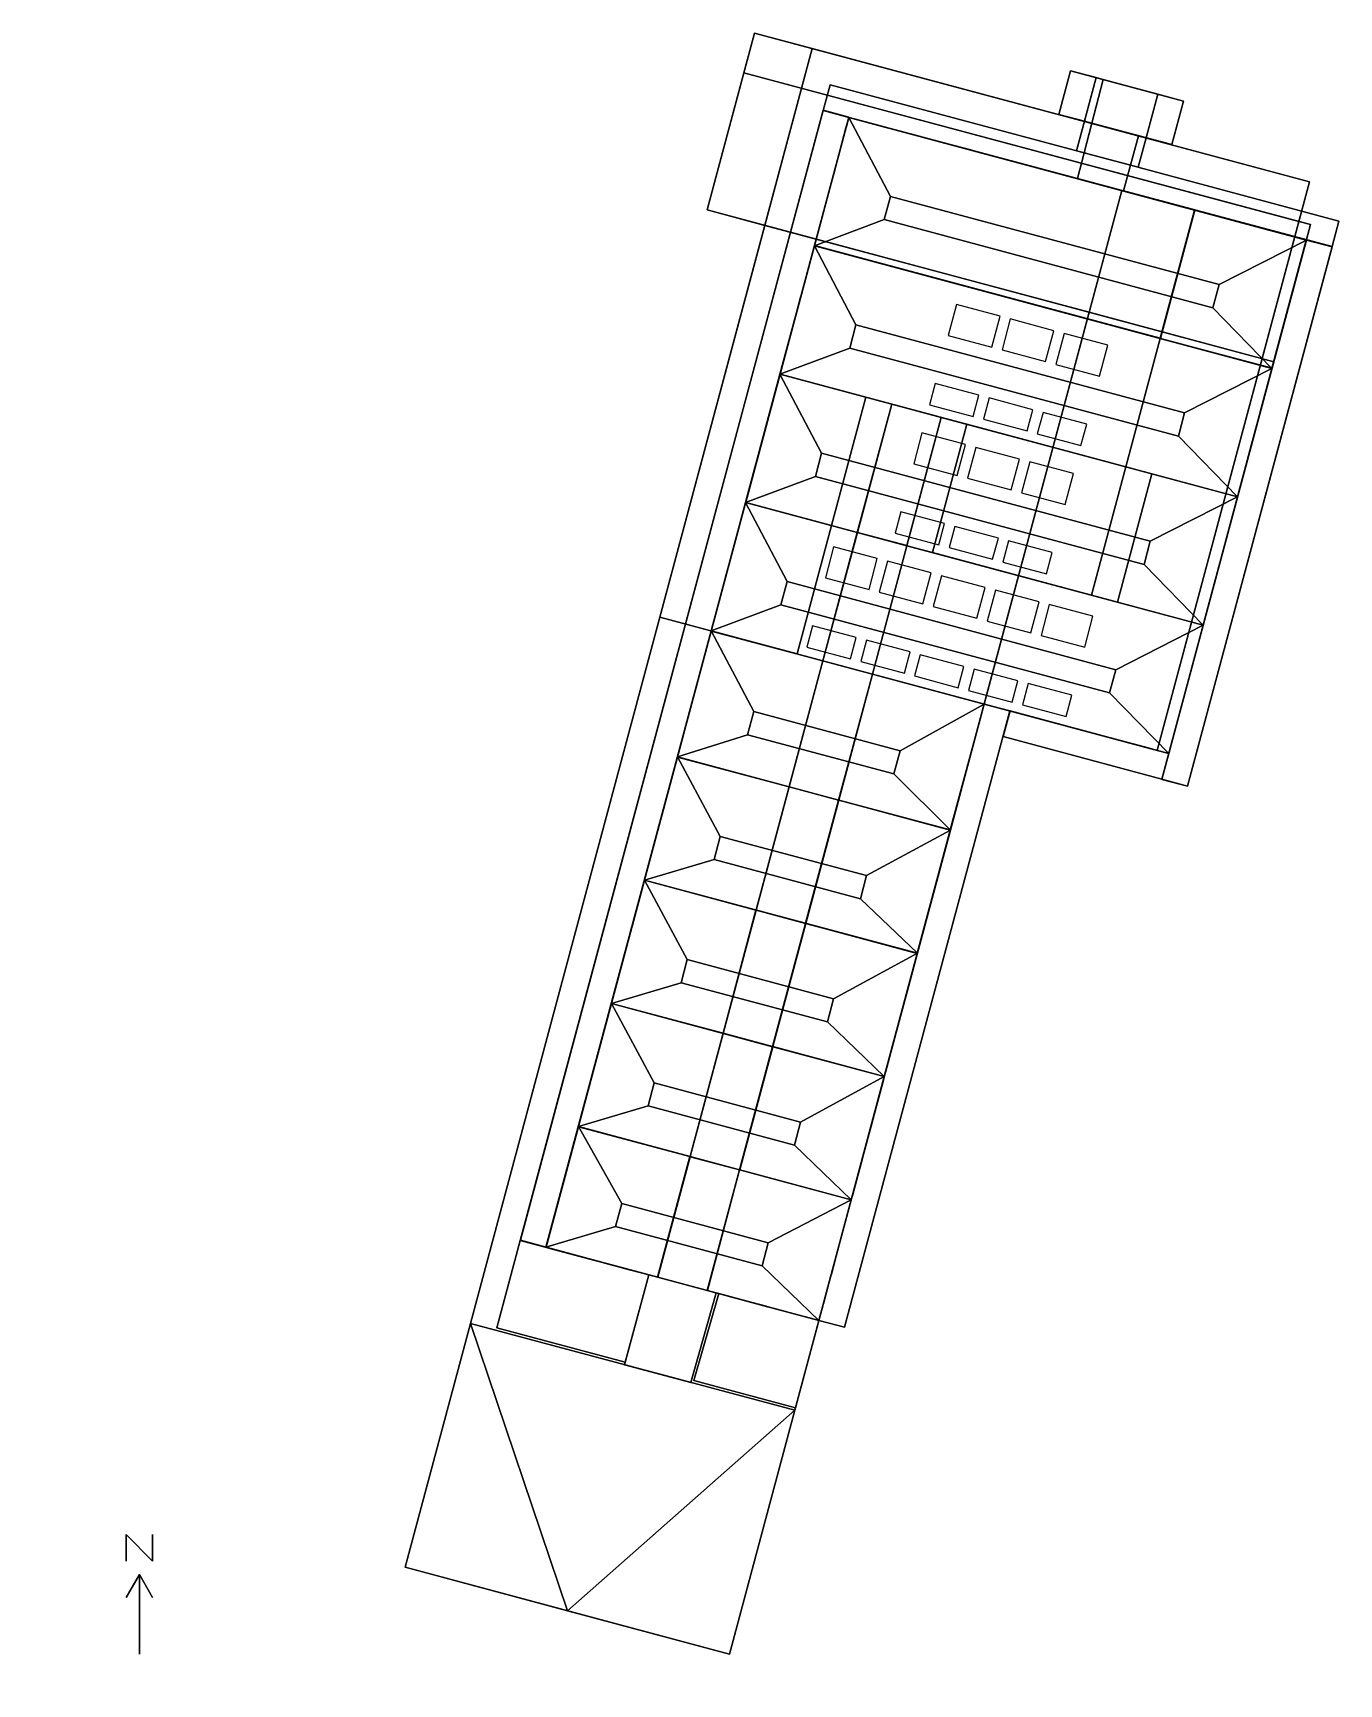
# Model space of a CAD drawing. Header units: metres. Extents: x -26 to 23.2, y -19.2 to 42.9.
import ezdxf

# ---------------------------------------------------------------- set-up
doc = ezdxf.new("R2010")
doc.units = ezdxf.units.M

msp = doc.modelspace()

# ---------------------------------------------------------------- linework, layer by layer
at = {"layer": '1', "color": 3}
for points in [[(-22.46553, -13.58952, 0.1), (-22.46553, -13.58952), (-22.46553, -14.58952), (-22.46553, -14.58952, 0.1)], [(-22.46553, -13.58952, 0.1), (-22.46553, -13.58952), (-21.46553, -14.58952), (-21.46553, -14.58952, 0.1)], [(-21.46553, -13.58952, 0.1), (-21.46553, -13.58952), (-21.46553, -14.58952), (-21.46553, -14.58952, 0.1)], [(-21.96553, -15.08952, 0.1), (-21.96553, -15.08952), (-22.46553, -15.95555), (-22.46553, -15.95555, 0.1)], [(-21.96553, -15.08952, 0.1), (-21.96553, -15.08952), (-21.96553, -18.08952), (-21.96553, -18.08952, 0.1)], [(-21.96553, -15.08952, 0.1), (-21.96553, -15.08952), (-21.46553, -15.95555), (-21.46553, -15.95555, 0.1)]]:
    msp.add_3dface(points, dxfattribs=at)
at = {"layer": 'BAS', "color": 43}
for points in [[(15.1413, 26.58444, 1.12), (15.1413, 26.58444, 4.12), (13.84721, 21.75481, 4.12), (13.84721, 21.75481, 1.12)], [(19.3462, 25.45774, 1.12), (19.3462, 25.45774, 4.12), (15.1442, 26.58366, 4.12), (15.1442, 26.58366, 1.12)], [(18.88033, 23.71908, 3.92), (18.88033, 23.71908, 1.12), (19.30997, 25.32251, 1.12), (19.30997, 25.32251, 3.92)], [(18.88033, 23.71908, 4.12), (18.88033, 23.71908, 3.92), (19.30997, 25.32251, 3.92), (19.30997, 25.32251, 4.12)], [(19.30997, 25.32251, 4.12), (19.30997, 25.32251, 1.12), (19.3462, 25.45774, 1.12), (19.3462, 25.45774, 4.12)], [(18.54386, 22.46337, 3.92), (18.54386, 22.46337, 1.12), (18.85444, 23.62248, 1.12), (18.85444, 23.62248, 3.92)], [(18.54386, 22.46337, 4.12), (18.54386, 22.46337, 3.92), (18.85444, 23.62248, 3.92), (18.85444, 23.62248, 4.12)], [(18.85444, 23.62248, 4.12), (18.85444, 23.62248, 1.12), (18.88033, 23.71908, 1.12), (18.88033, 23.71908, 4.12)], [(18.08834, 20.76334, 3.92), (18.08834, 20.76334, 1.12), (18.51798, 22.36678, 1.12), (18.51798, 22.36678, 3.92)], [(18.08834, 20.76334, 4.12), (18.08834, 20.76334, 3.92), (18.51798, 22.36678, 3.92), (18.51798, 22.36678, 4.12)], [(18.51798, 22.36678, 4.12), (18.51798, 22.36678, 1.12), (18.54386, 22.46337, 1.12), (18.54386, 22.46337, 4.12)], [(13.8501, 21.75403, 1.12), (13.8501, 21.75403, 4.12), (18.0521, 20.62811, 4.12), (18.0521, 20.62811, 1.12)], [(18.0521, 20.62811, 4.12), (18.0521, 20.62811, 1.12), (18.08834, 20.76334, 1.12), (18.08834, 20.76334, 4.12)]]:
    msp.add_3dface(points, dxfattribs=at)
at = {"layer": 'BAS', "color": 45}
for points in [[(15.14104, 26.58347, 1.12), (15.14104, 26.58347, 4.12), (13.84747, 21.75578, 4.12), (13.84747, 21.75578, 1.12)], [(16.11719, 26.31985, 4.12), (14.82465, 21.49601, 4.12), (18.04998, 20.63179, 4.12), (19.34253, 25.45562, 4.12)], [(19.3462, 25.45774, 1.12), (19.3462, 25.45774, 4.12), (15.14517, 26.58341, 4.12), (15.14517, 26.58341, 1.12)], [(13.85107, 21.75378, 1.12), (13.85107, 21.75378, 4.12), (18.0521, 20.62811, 4.12), (18.0521, 20.62811, 1.12)]]:
    msp.add_3dface(points, dxfattribs=at)
at = {"layer": 'BAS', "color": 8}
msp.add_3dface([(19.3462, 25.45774, 1.12), (18.0521, 20.62811, 1.12), (13.8501, 21.75403, 1.12), (15.1442, 26.58366, 1.12)], dxfattribs=at)
at = {"layer": 'BAS', "color": 15}
msp.add_3dface([(15.1442, 26.58366, 4.12), (13.8501, 21.75403, 4.12), (18.0521, 20.62811, 4.12), (19.3462, 25.45774, 4.12)], dxfattribs=at)
at = {"layer": 'BAS', "color": 143}
for points in [[(18.89378, 23.7693, 3.868), (18.89378, 23.7693, 2.842), (19.30686, 25.31092, 2.842), (19.30686, 25.31092, 3.868)], [(18.89378, 23.7693, 2.738), (18.89378, 23.7693, 2.272), (19.30686, 25.31092, 2.272), (19.30686, 25.31092, 2.738)], [(18.55732, 22.5136, 2.168), (18.55732, 22.5136, 1.172), (18.84098, 23.57225, 1.172), (18.84098, 23.57225, 2.168)], [(18.55732, 22.5136, 3.868), (18.55732, 22.5136, 2.842), (18.84098, 23.57225, 2.842), (18.84098, 23.57225, 3.868)], [(18.55732, 22.5136, 2.738), (18.55732, 22.5136, 2.272), (18.84098, 23.57225, 2.272), (18.84098, 23.57225, 2.738)], [(18.09145, 20.77493, 3.868), (18.09145, 20.77493, 2.842), (18.50452, 22.31655, 2.842), (18.50452, 22.31655, 3.868)], [(18.09145, 20.77493, 2.738), (18.09145, 20.77493, 2.272), (18.50452, 22.31655, 2.272), (18.50452, 22.31655, 2.738)]]:
    msp.add_3dface(points, dxfattribs=at)
at = {"layer": 'Building Shading', "color": 195}
for points in [[(1.17287, 42.90588), (-0.6104, 36.25065), (1.56294, 35.6683), (3.3462, 42.32353)], [(3.3462, 42.32353), (1.56294, 35.6683), (-0.6104, 36.25065), (1.17287, 42.90588)], [(1.17287, 42.90588), (1.17287, 42.90588, -15), (-0.6104, 36.25065, -15), (-0.6104, 36.25065)], [(-0.6104, 36.25065), (-0.6104, 36.25065, -15), (1.17287, 42.90588, -15), (1.17287, 42.90588)], [(22.05618, 37.31021, -15), (21.65502, 35.81302, -15), (0.7717, 41.40869, -15), (1.17287, 42.90588, -15)], [(1.17287, 42.90588, -15), (0.7717, 41.40869, -15), (21.65502, 35.81302, -15), (22.05618, 37.31021, -15)], [(22.05618, 37.31021), (22.05618, 37.31021, -15), (1.17287, 42.90588, -15), (1.17287, 42.90588)], [(1.17287, 42.90588), (1.17287, 42.90588, -15), (22.05618, 37.31021, -15), (22.05618, 37.31021)], [(3.3462, 42.32353), (-2.38664, 20.92828), (16.32334, 15.91495), (22.05618, 37.31021)], [(22.05618, 37.31021), (16.32334, 15.91495), (-2.38664, 20.92828), (3.3462, 42.32353)], [(22.08968, 35.69656, -15), (20.70759, 30.53851, -15), (-0.6104, 36.25065, -15), (0.7717, 41.40869, -15)], [(0.7717, 41.40869, -15), (-0.6104, 36.25065, -15), (20.70759, 30.53851, -15), (22.08968, 35.69656, -15)], [(16.34456, 40.60682, 1.02), (15.90457, 38.96475, 1.02), (12.61988, 39.84487, 1.02), (13.05987, 41.48695, 1.02)], [(13.05987, 41.48695, 1.02), (12.61988, 39.84487, 1.02), (15.90457, 38.96475, 1.02), (16.34456, 40.60682, 1.02)], [(13.05987, 41.48695, 1.12), (12.61988, 39.84487, 1.12), (13.58581, 39.58606, 1.12), (14.0258, 41.22813, 1.12)], [(14.0258, 41.22813, 1.12), (13.58581, 39.58606, 1.12), (12.61988, 39.84487, 1.12), (13.05987, 41.48695, 1.12)], [(13.05987, 41.48695, 1.12), (13.05987, 41.48695, 1.02), (12.61988, 39.84487, 1.02), (12.61988, 39.84487, 1.12)], [(12.61988, 39.84487, 1.12), (12.61988, 39.84487, 1.02), (13.05987, 41.48695, 1.02), (13.05987, 41.48695, 1.12)], [(17.31049, 40.348, 1.12), (17.31049, 40.348, 1.02), (13.05987, 41.48695, 1.02), (13.05987, 41.48695, 1.12)], [(13.05987, 41.48695, 1.12), (13.05987, 41.48695, 1.02), (17.31049, 40.348, 1.02), (17.31049, 40.348, 1.12)], [(14.0258, 41.22813, 1.12), (13.28877, 38.47751, 1.12), (13.57859, 38.40003, 1.12), (14.28661, 41.15825, 1.12)], [(14.28661, 41.15825, 1.12), (13.57859, 38.40003, 1.12), (13.28877, 38.47751, 1.12), (14.0258, 41.22813, 1.12)], [(14.28661, 41.15825, 1.12), (13.86391, 39.51154, 1.12), (16.87049, 38.70593, 1.12), (17.31049, 40.348, 1.12)], [(17.31049, 40.348, 1.12), (16.87049, 38.70593, 1.12), (13.86391, 39.51154, 1.12), (14.28661, 41.15825, 1.12)], [(13.57859, 38.40003, 1.02), (13.32096, 37.43635, 1.02), (3.757, 39.99383, 1.02), (4.01582, 40.95976, 1.02)], [(4.01582, 40.95976, 1.02), (3.757, 39.99383, 1.02), (13.32096, 37.43635, 1.02), (13.57859, 38.40003, 1.02)], [(17.31049, 40.348, 1.02), (16.87049, 38.70593, 1.02), (15.90457, 38.96475, 1.02), (16.34456, 40.60682, 1.02)], [(16.34456, 40.60682, 1.02), (15.90457, 38.96475, 1.02), (16.87049, 38.70593, 1.02), (17.31049, 40.348, 1.02)], [(4.72159, 39.72916, 1.02), (-6.66903, -2.78124, 1.02), (-7.63496, -2.52242, 1.02), (3.75567, 39.98797, 1.02)], [(3.75567, 39.98797, 1.02), (-7.63496, -2.52242, 1.02), (-6.66903, -2.78124, 1.02), (4.72159, 39.72916, 1.02)], [(4.72396, 39.73887, 4.12), (-6.66667, -2.77152, 4.12), (-7.63259, -2.5127, 4.12), (3.75803, 39.99769, 4.12)], [(3.75803, 39.99769, 4.12), (-7.63259, -2.5127, 4.12), (-6.66667, -2.77152, 4.12), (4.72396, 39.73887, 4.12)], [(12.61988, 39.84487, 1.12), (12.61988, 39.84487, 1.02), (13.58581, 39.58606, 1.02), (13.58581, 39.58606, 1.12)], [(13.58581, 39.58606, 1.12), (13.58581, 39.58606, 1.02), (12.61988, 39.84487, 1.02), (12.61988, 39.84487, 1.12)], [(16.87049, 38.70593, 1.12), (16.87049, 38.70593, 1.02), (17.31049, 40.348, 1.02), (17.31049, 40.348, 1.12)], [(17.31049, 40.348, 1.12), (17.31049, 40.348, 1.02), (16.87049, 38.70593, 1.02), (16.87049, 38.70593, 1.12)], [(15.61479, 39.04239, 1.02), (15.31806, 37.93498, 1.02), (13.28877, 38.47751, 1.02), (13.58581, 39.58606, 1.02)], [(13.58581, 39.58606, 1.02), (13.28877, 38.47751, 1.02), (15.31806, 37.93498, 1.02), (15.61479, 39.04239, 1.02)], [(13.58581, 39.58606, 1.12), (13.58581, 39.58606, 1.02), (13.28877, 38.47751, 1.02), (13.28877, 38.47751, 1.12)], [(13.28877, 38.47751, 1.12), (13.28877, 38.47751, 1.02), (13.58581, 39.58606, 1.02), (13.58581, 39.58606, 1.12)], [(13.86391, 39.51154, 1.12), (13.57937, 38.40303, 1.12), (15.6085, 37.85979, 1.12), (15.90457, 38.96475, 1.12)], [(15.90457, 38.96475, 1.12), (15.6085, 37.85979, 1.12), (13.57937, 38.40303, 1.12), (13.86391, 39.51154, 1.12)], [(15.90457, 38.96475, 1.02), (15.6085, 37.85979, 1.02), (15.3187, 37.93738, 1.02), (15.61479, 39.04239, 1.02)], [(15.61479, 39.04239, 1.02), (15.3187, 37.93738, 1.02), (15.6085, 37.85979, 1.02), (15.90457, 38.96475, 1.02)], [(15.6085, 37.85979, 1.12), (15.6085, 37.85979, 1.02), (15.90457, 38.96475, 1.02), (15.90457, 38.96475, 1.12)], [(15.90457, 38.96475, 1.12), (15.90457, 38.96475, 1.02), (15.6085, 37.85979, 1.02), (15.6085, 37.85979, 1.12)], [(15.90457, 38.96475, 1.12), (15.90457, 38.96475, 1.02), (16.87049, 38.70593, 1.02), (16.87049, 38.70593, 1.12)], [(16.87049, 38.70593, 1.12), (16.87049, 38.70593, 1.02), (15.90457, 38.96475, 1.02), (15.90457, 38.96475, 1.12)], [(13.28877, 38.47751, 1.12), (13.28877, 38.47751, 1.02), (13.57859, 38.40003, 1.02), (13.57859, 38.40003, 1.12)], [(13.57859, 38.40003, 1.12), (13.57859, 38.40003, 1.02), (13.28877, 38.47751, 1.02), (13.28877, 38.47751, 1.12)], [(13.57937, 38.40303, 1.12), (13.32932, 37.42894, 1.12), (15.05833, 36.96565, 1.12), (15.3187, 37.93738, 1.12)], [(15.3187, 37.93738, 1.12), (15.05833, 36.96565, 1.12), (13.32932, 37.42894, 1.12), (13.57937, 38.40303, 1.12)], [(15.31806, 37.93498, 1.02), (15.05833, 36.96565, 1.02), (13.32932, 37.42894, 1.02), (13.57859, 38.40003, 1.02)], [(13.57859, 38.40003, 1.02), (13.32932, 37.42894, 1.02), (15.05833, 36.96565, 1.02), (15.31806, 37.93498, 1.02)], [(13.57859, 38.40003, 1.12), (13.57859, 38.40003, 1.02), (13.32932, 37.42894, 1.02), (13.32932, 37.42894, 1.12)], [(13.32932, 37.42894, 1.12), (13.32932, 37.42894, 1.02), (13.57859, 38.40003, 1.02), (13.57859, 38.40003, 1.12)], [(15.05833, 36.96565, 1.12), (15.05833, 36.96565, 1.02), (15.3187, 37.93738, 1.02), (15.3187, 37.93738, 1.12)], [(15.3187, 37.93738, 1.12), (15.3187, 37.93738, 1.02), (15.05833, 36.96565, 1.02), (15.05833, 36.96565, 1.12)], [(23.16046, 35.83212, 1.02), (22.90283, 34.86844, 1.02), (15.05833, 36.96565, 1.02), (15.31715, 37.93158, 1.02)], [(15.31715, 37.93158, 1.02), (15.05833, 36.96565, 1.02), (22.90283, 34.86844, 1.02), (23.16046, 35.83212, 1.02)], [(15.3187, 37.93738, 1.12), (15.3187, 37.93738, 1.02), (15.6085, 37.85979, 1.02), (15.6085, 37.85979, 1.12)], [(15.6085, 37.85979, 1.12), (15.6085, 37.85979, 1.02), (15.3187, 37.93738, 1.02), (15.3187, 37.93738, 1.12)], [(13.32932, 37.42894, 1.12), (13.32932, 37.42894, 1.02), (15.05833, 36.96565, 1.02), (15.05833, 36.96565, 1.12)], [(15.05833, 36.96565, 1.12), (15.05833, 36.96565, 1.02), (13.32932, 37.42894, 1.02), (13.32932, 37.42894, 1.12)], [(21.65502, 35.81302), (21.65502, 35.81302, -15), (22.05618, 37.31021, -15), (22.05618, 37.31021)], [(22.05618, 37.31021), (22.05618, 37.31021, -15), (21.65502, 35.81302, -15), (21.65502, 35.81302)], [(-0.6104, 36.25065), (-0.6104, 36.25065, -15), (1.56294, 35.6683, -15), (1.56294, 35.6683)], [(1.56294, 35.6683), (1.56294, 35.6683, -15), (-0.6104, 36.25065, -15), (-0.6104, 36.25065)], [(13.76258, 32.39942, -15), (2.69289, -8.91323, -15), (-9.50675, -5.64434, -15), (1.56294, 35.6683, -15)], [(1.56294, 35.6683, -15), (-9.50675, -5.64434, -15), (2.69289, -8.91323, -15), (13.76258, 32.39942, -15)], [(1.56294, 35.6683), (1.56294, 35.6683, -15), (-9.50675, -5.64434, -15), (-9.50675, -5.64434)], [(-9.50675, -5.64434), (-9.50675, -5.64434, -15), (1.56294, 35.6683, -15), (1.56294, 35.6683)], [(21.65502, 35.81302), (16.32334, 15.91495), (16.75801, 15.79848), (22.08968, 35.69656)], [(22.08968, 35.69656), (16.75801, 15.79848), (16.32334, 15.91495), (21.65502, 35.81302)], [(16.75801, 15.79848), (16.75801, 15.79848, -15), (22.08968, 35.69656, -15), (22.08968, 35.69656)], [(22.08968, 35.69656), (22.08968, 35.69656, -15), (16.75801, 15.79848, -15), (16.75801, 15.79848)], [(22.08968, 35.69656), (22.08968, 35.69656, -15), (21.65502, 35.81302, -15), (21.65502, 35.81302)], [(21.65502, 35.81302), (21.65502, 35.81302, -15), (22.08968, 35.69656, -15), (22.08968, 35.69656)], [(22.90032, 34.85818, 1.02), (17.46253, 14.56408, 1.02), (16.4966, 14.8229, 1.02), (21.93439, 35.117, 1.02)], [(21.93439, 35.117, 1.02), (16.4966, 14.8229, 1.02), (17.46253, 14.56408, 1.02), (22.90032, 34.85818, 1.02)], [(22.90268, 34.8679, 4.12), (17.46489, 14.5738, 4.12), (16.49897, 14.83262, 4.12), (21.93676, 35.12672, 4.12)], [(21.93676, 35.12672, 4.12), (16.49897, 14.83262, 4.12), (17.46489, 14.5738, 4.12), (22.90268, 34.8679, 4.12)], [(20.70759, 30.53851, -15), (16.75801, 15.79848, -15), (9.813, 17.65939, -15), (13.76258, 32.39942, -15)], [(13.76258, 32.39942, -15), (9.813, 17.65939, -15), (16.75801, 15.79848, -15), (20.70759, 30.53851, -15)], [(-2.38664, 20.92828), (-9.50675, -5.64434), (2.69289, -8.91323), (9.813, 17.65939)], [(9.813, 17.65939), (2.69289, -8.91323), (-9.50675, -5.64434), (-2.38664, 20.92828)], [(2.69289, -8.91323), (2.69289, -8.91323, -15), (9.813, 17.65939, -15), (9.813, 17.65939)], [(9.813, 17.65939), (9.813, 17.65939, -15), (2.69289, -8.91323, -15), (2.69289, -8.91323)], [(10.77893, 17.40057, 4.12), (4.56468, -5.79131, 4.12), (3.59876, -5.53249, 4.12), (9.813, 17.65939, 4.12)], [(9.813, 17.65939, 4.12), (3.59876, -5.53249, 4.12), (4.56468, -5.79131, 4.12), (10.77893, 17.40057, 4.12)], [(10.77893, 17.40057, 1.02), (4.56468, -5.79131, 1.02), (3.59876, -5.53249, 1.02), (9.813, 17.65939, 1.02)], [(9.813, 17.65939, 1.02), (3.59876, -5.53249, 1.02), (4.56468, -5.79131, 1.02), (10.77893, 17.40057, 1.02)], [(9.813, 17.65939), (9.813, 17.65939, -15), (16.75801, 15.79848, -15), (16.75801, 15.79848)], [(16.75801, 15.79848), (16.75801, 15.79848, -15), (9.813, 17.65939, -15), (9.813, 17.65939)], [(16.75779, 15.79854, 4.12), (16.49897, 14.83262, 4.12), (10.52955, 16.43212, 4.12), (10.78837, 17.39804, 4.12)], [(10.78837, 17.39804, 4.12), (10.52955, 16.43212, 4.12), (16.49897, 14.83262, 4.12), (16.75779, 15.79854, 4.12)], [(16.75801, 15.79848, 1.02), (16.49919, 14.83256, 1.02), (10.52977, 16.43206, 1.02), (10.78859, 17.39798, 1.02)], [(10.78859, 17.39798, 1.02), (10.52977, 16.43206, 1.02), (16.49919, 14.83256, 1.02), (16.75801, 15.79848, 1.02)], [(-2.80533, -3.81652, 1.02), (-3.68532, -7.10066, 1.02), (-8.51494, -5.80657, 1.02), (-7.63496, -2.52242, 1.02)], [(-7.63496, -2.52242, 1.02), (-8.51494, -5.80657, 1.02), (-3.68532, -7.10066, 1.02), (-2.80533, -3.81652, 1.02)], [(-0.26495, -4.49721), (-1.22457, -7.86309), (-3.71108, -7.19683), (-2.80533, -3.81652)], [(-2.80533, -3.81652), (-3.71108, -7.19683), (-1.22457, -7.86309), (-0.26495, -4.49721)], [(-2.80533, -3.81652, 4.12), (-3.71108, -7.19683, 4.12), (-1.22457, -7.86309, 4.12), (-0.26495, -4.49721, 4.12)], [(-0.26495, -4.49721, 4.12), (-1.22457, -7.86309, 4.12), (-3.71108, -7.19683, 4.12), (-2.80533, -3.81652, 4.12)], [(-2.80533, -3.81652, 4.12), (-2.80533, -3.81652), (-3.71108, -7.19683), (-3.71108, -7.19683, 4.12)], [(-3.71108, -7.19683, 4.12), (-3.71108, -7.19683), (-2.80533, -3.81652), (-2.80533, -3.81652, 4.12)], [(-0.26495, -4.49721, 4.12), (-0.26495, -4.49721), (-2.80533, -3.81652), (-2.80533, -3.81652, 4.12)], [(-2.80533, -3.81652, 4.12), (-2.80533, -3.81652), (-0.26495, -4.49721), (-0.26495, -4.49721, 4.12)], [(-1.22457, -7.86309, 4.12), (-1.22457, -7.86309), (-0.26495, -4.49721), (-0.26495, -4.49721, 4.12)], [(-0.26495, -4.49721, 4.12), (-0.26495, -4.49721), (-1.22457, -7.86309), (-1.22457, -7.86309, 4.12)], [(3.59876, -5.53249, 1.02), (2.71877, -8.81664, 1.02), (-1.1021, -7.79239, 1.02), (-0.16989, -4.52268, 1.02)], [(-0.16989, -4.52268, 1.02), (-1.1021, -7.79239, 1.02), (2.71877, -8.81664, 1.02), (3.59876, -5.53249, 1.02)], [(2.69289, -8.91323, -15), (0.23411, -18.08952, -15), (-11.96553, -14.82064, -15), (-9.50675, -5.64434, -15)], [(-9.50675, -5.64434, -15), (-11.96553, -14.82064, -15), (0.23411, -18.08952, -15), (2.69289, -8.91323, -15)], [(-9.50675, -5.64434, 1.5), (-9.50675, -5.64434, -15), (-11.96553, -14.82064, -15), (-11.96553, -14.82064, 1.5)], [(-11.96553, -14.82064, 1.5), (-11.96553, -14.82064, -15), (-9.50675, -5.64434, -15), (-9.50675, -5.64434, 1.5)], [(-5.86571, -16.45508, 5.62), (-9.50675, -5.64434, 1.5), (-11.96553, -14.82064, 1.5)], [(-11.96553, -14.82064, 1.5), (-9.50675, -5.64434, 1.5), (-5.86571, -16.45508, 5.62)], [(2.69289, -8.91323, 1.5), (2.69289, -8.91323, -15), (-9.50675, -5.64434, -15), (-9.50675, -5.64434, 1.5)], [(-9.50675, -5.64434, 1.5), (-9.50675, -5.64434, -15), (2.69289, -8.91323, -15), (2.69289, -8.91323, 1.5)], [(-5.86571, -16.45508, 5.62), (2.69289, -8.91323, 1.5), (-9.50675, -5.64434, 1.5)], [(-9.50675, -5.64434, 1.5), (2.69289, -8.91323, 1.5), (-5.86571, -16.45508, 5.62)], [(-9.50675, -5.64434), (-9.50675, -5.64434, -15), (2.69289, -8.91323, -15), (2.69289, -8.91323)], [(2.69289, -8.91323), (2.69289, -8.91323, -15), (-9.50675, -5.64434, -15), (-9.50675, -5.64434)], [(-3.71108, -7.19683, 4.12), (-3.71108, -7.19683), (-1.22457, -7.86309), (-1.22457, -7.86309, 4.12)], [(-1.22457, -7.86309, 4.12), (-1.22457, -7.86309), (-3.71108, -7.19683), (-3.71108, -7.19683, 4.12)], [(-5.86571, -16.45508, 5.62), (0.23411, -18.08952, 1.5), (2.69289, -8.91323, 1.5)], [(2.69289, -8.91323, 1.5), (0.23411, -18.08952, 1.5), (-5.86571, -16.45508, 5.62)], [(0.23411, -18.08952, 1.5), (0.23411, -18.08952, -15), (2.69289, -8.91323, -15), (2.69289, -8.91323, 1.5)], [(2.69289, -8.91323, 1.5), (2.69289, -8.91323, -15), (0.23411, -18.08952, -15), (0.23411, -18.08952, 1.5)], [(-11.96553, -14.82064, 1.5), (-11.96553, -14.82064, -15), (0.23411, -18.08952, -15)], [(-11.96553, -14.82064, 1.5), (0.23411, -18.08952, -15), (-5.86571, -16.45508, 5.62)], [(-5.86571, -16.45508, 5.62), (0.23411, -18.08952, -15), (-11.96553, -14.82064, -15)], [(-5.86571, -16.45508, 5.62), (-11.96553, -14.82064, -15), (-11.96553, -14.82064, 1.5)], [(0.23411, -18.08952, -15), (0.23411, -18.08952, 1.5), (-5.86571, -16.45508, 5.62)], [(-5.86571, -16.45508, 5.62), (0.23411, -18.08952, 1.5), (0.23411, -18.08952, -15)]]:
    msp.add_3dface(points, dxfattribs=at)
at = {"layer": 'CORRINOR', "color": 8}
msp.add_3dface([(8.19942, 28.44451, 1.12), (5.61123, 18.78526, 1.12), (3.74699, 19.28478, 1.12), (6.33518, 28.94403, 1.12)], dxfattribs=at)
at = {"layer": 'CORRINOR', "color": 43}
for points in [[(6.33518, 28.94403, 1.12), (6.33518, 28.94403, 4.12), (5.04108, 24.1144, 4.12), (5.04108, 24.1144, 1.12)], [(6.33518, 28.94403, 1.12), (6.33518, 28.94403, 4.12), (8.19942, 28.44451, 4.12), (8.19942, 28.44451, 1.12)], [(8.19942, 28.44451, 1.12), (8.19942, 28.44451, 4.12), (6.90532, 23.61488, 4.12), (6.90532, 23.61488, 1.12)], [(5.04108, 24.1144, 1.12), (5.04108, 24.1144, 4.12), (3.74699, 19.28478, 4.12), (3.74699, 19.28478, 1.12)], [(6.90532, 23.61488, 1.12), (6.90532, 23.61488, 4.12), (5.61123, 18.78526, 4.12), (5.61123, 18.78526, 1.12)], [(3.74699, 19.28478, 1.12), (3.74699, 19.28478, 4.12), (5.61123, 18.78526, 4.12), (5.61123, 18.78526, 1.12)]]:
    msp.add_3dface(points, dxfattribs=at)
at = {"layer": 'CORRINOR', "color": 15}
for points in [[(6.33518, 28.94403, 4.12), (5.04108, 24.1144, 4.12), (6.90532, 23.61488, 4.12), (8.19942, 28.44451, 4.12)], [(5.04108, 24.1144, 4.12), (3.74699, 19.28478, 4.12), (5.61123, 18.78526, 4.12), (6.90532, 23.61488, 4.12)]]:
    msp.add_3dface(points, dxfattribs=at)
at = {"layer": 'CORRINOR', "color": 45}
for points in [[(6.33518, 28.94403, 1.12), (6.33518, 28.94403, 4.12), (5.04134, 24.11537, 4.12), (5.04134, 24.11537, 1.12)], [(6.3373, 28.94036, 4.12), (5.04476, 24.11653, 4.12), (6.9032, 23.61856, 4.12), (8.19574, 28.44239, 4.12)], [(6.33614, 28.94378, 1.12), (6.33614, 28.94378, 4.12), (8.19942, 28.44451, 4.12), (8.19942, 28.44451, 1.12)], [(8.19916, 28.44355, 1.12), (8.19916, 28.44355, 4.12), (6.90558, 23.61585, 4.12), (6.90558, 23.61585, 1.12)], [(5.04108, 24.1144, 1.12), (5.04108, 24.1144, 4.12), (3.74725, 19.28574, 4.12), (3.74725, 19.28574, 1.12)], [(5.0432, 24.11073, 4.12), (3.75066, 19.2869, 4.12), (5.6091, 18.78893, 4.12), (6.90165, 23.61276, 4.12)], [(6.90532, 23.61488, 1.12), (6.90532, 23.61488, 4.12), (5.61148, 18.78622, 4.12), (5.61148, 18.78622, 1.12)], [(3.74795, 19.28452, 1.12), (3.74795, 19.28452, 4.12), (5.61123, 18.78526, 4.12), (5.61123, 18.78526, 1.12)]]:
    msp.add_3dface(points, dxfattribs=at)
at = {"layer": 'CORRISOU', "color": 8}
msp.add_3dface([(5.61123, 18.78526, 1.12), (-0.60302, -4.40662, 1.12), (-2.46726, -3.9071, 1.12), (3.74699, 19.28478, 1.12)], dxfattribs=at)
at = {"layer": 'CORRISOU', "color": 43}
for points in [[(3.74699, 19.28478, 1.12), (3.74699, 19.28478, 4.12), (2.47619, 14.54208, 4.12), (2.47619, 14.54208, 1.12)], [(5.61123, 18.78526, 1.12), (5.61123, 18.78526, 4.12), (3.74699, 19.28478, 4.12), (3.74699, 19.28478, 1.12)], [(5.61123, 18.78526, 1.12), (5.61123, 18.78526, 4.12), (4.34042, 14.04256, 4.12), (4.34042, 14.04256, 1.12)], [(2.47619, 14.54208, 1.12), (2.47619, 14.54208, 4.12), (1.23386, 9.90564, 4.12), (1.23386, 9.90564, 1.12)], [(4.34042, 14.04256, 1.12), (4.34042, 14.04256, 4.12), (3.09809, 9.40612, 4.12), (3.09809, 9.40612, 1.12)], [(1.23386, 9.90564, 1.12), (1.23386, 9.90564, 4.12), (-0.00848, 5.26919, 4.12), (-0.00848, 5.26919, 1.12)], [(3.09809, 9.40612, 1.12), (3.09809, 9.40612, 4.12), (1.85576, 4.76967, 4.12), (1.85576, 4.76967, 1.12)], [(-0.00848, 5.26919, 1.12), (-0.00848, 5.26919, 4.12), (-1.25081, 0.63275, 4.12), (-1.25081, 0.63275, 1.12)], [(1.85576, 4.76967, 1.12), (1.85576, 4.76967, 4.12), (0.61343, 0.13323, 4.12), (0.61343, 0.13323, 1.12)], [(-1.25081, 0.63275, 1.12), (-1.25081, 0.63275, 4.12), (-2.46726, -3.9071, 4.12), (-2.46726, -3.9071, 1.12)], [(0.61343, 0.13323, 1.12), (0.61343, 0.13323, 4.12), (-0.60302, -4.40662, 4.12), (-0.60302, -4.40662, 1.12)], [(-2.46726, -3.9071, 4.12), (-2.46726, -3.9071, 1.12), (-0.60302, -4.40662, 1.12), (-0.60302, -4.40662, 4.12)]]:
    msp.add_3dface(points, dxfattribs=at)
at = {"layer": 'CORRISOU', "color": 15}
for points in [[(3.74699, 19.28478, 4.12), (2.47619, 14.54208, 4.12), (4.34042, 14.04256, 4.12), (5.61123, 18.78526, 4.12)], [(2.47619, 14.54208, 4.12), (1.23386, 9.90564, 4.12), (3.09809, 9.40612, 4.12), (4.34042, 14.04256, 4.12)], [(1.23386, 9.90564, 4.12), (-0.00848, 5.26919, 4.12), (1.85576, 4.76967, 4.12), (3.09809, 9.40612, 4.12)], [(-0.00848, 5.26919, 4.12), (-1.25081, 0.63275, 4.12), (0.61343, 0.13323, 4.12), (1.85576, 4.76967, 4.12)], [(-1.25081, 0.63275, 4.12), (-2.46726, -3.9071, 4.12), (-0.60302, -4.40662, 4.12), (0.61343, 0.13323, 4.12)]]:
    msp.add_3dface(points, dxfattribs=at)
at = {"layer": 'CORRISOU', "color": 45}
for points in [[(3.74699, 19.28478, 1.12), (3.74699, 19.28478, 4.12), (2.47645, 14.54305, 4.12), (2.47645, 14.54305, 1.12)], [(3.74911, 19.2811, 4.12), (2.47986, 14.5442, 4.12), (4.3383, 14.04623, 4.12), (5.60755, 18.78313, 4.12)], [(5.61123, 18.78526, 1.12), (5.61123, 18.78526, 4.12), (3.74795, 19.28452, 4.12), (3.74795, 19.28452, 1.12)], [(5.61097, 18.78429, 1.12), (5.61097, 18.78429, 4.12), (4.34068, 14.04353, 4.12), (4.34068, 14.04353, 1.12)], [(2.47593, 14.54111, 1.12), (2.47593, 14.54111, 4.12), (1.23411, 9.9066, 4.12), (1.23411, 9.9066, 1.12)], [(2.47831, 14.53841, 4.12), (1.23753, 9.90776, 4.12), (3.09597, 9.40979, 4.12), (4.33675, 14.04044, 4.12)], [(4.34016, 14.04159, 1.12), (4.34016, 14.04159, 4.12), (3.09835, 9.40708, 4.12), (3.09835, 9.40708, 1.12)], [(1.2336, 9.90467, 1.12), (1.2336, 9.90467, 4.12), (-0.00822, 5.27016, 4.12), (-0.00822, 5.27016, 1.12)], [(1.23598, 9.90196, 4.12), (-0.0048, 5.27131, 4.12), (1.85364, 4.77335, 4.12), (3.09442, 9.40399, 4.12)], [(3.09783, 9.40515, 1.12), (3.09783, 9.40515, 4.12), (1.85602, 4.77064, 4.12), (1.85602, 4.77064, 1.12)], [(-0.00873, 5.26823, 1.12), (-0.00873, 5.26823, 4.12), (-1.25055, 0.63371, 4.12), (-1.25055, 0.63371, 1.12)], [(-0.00635, 5.26552, 4.12), (-1.24713, 0.63487, 4.12), (0.61131, 0.1369, 4.12), (1.85209, 4.76755, 4.12)], [(1.8555, 4.76871, 1.12), (1.8555, 4.76871, 4.12), (0.61369, 0.13419, 4.12), (0.61369, 0.13419, 1.12)], [(-1.25107, 0.63178, 1.12), (-1.25107, 0.63178, 4.12), (-2.467, -3.90614, 4.12), (-2.467, -3.90614, 1.12)], [(-1.24869, 0.62907, 4.12), (-2.46358, -3.90498, 4.12), (-0.60514, -4.40295, 4.12), (0.60976, 0.13111, 4.12)], [(0.61317, 0.13226, 1.12), (0.61317, 0.13226, 4.12), (-0.60276, -4.40566, 4.12), (-0.60276, -4.40566, 1.12)]]:
    msp.add_3dface(points, dxfattribs=at)
at = {"layer": 'KITCHEN', "color": 43}
for points in [[(6.90532, 23.61488, 1.12), (6.90532, 23.61488, 4.12), (8.19942, 28.44451, 4.12), (8.19942, 28.44451, 1.12)], [(8.19942, 28.44451, 1.12), (8.19942, 28.44451, 4.12), (15.1413, 26.58444, 4.12), (15.1413, 26.58444, 1.12)], [(13.84721, 21.75481, 1.12), (13.84721, 21.75481, 4.12), (15.1413, 26.58444, 4.12), (15.1413, 26.58444, 1.12)], [(6.90532, 23.61488, 1.12), (6.90532, 23.61488, 4.12), (13.84721, 21.75481, 4.12), (13.84721, 21.75481, 1.12)]]:
    msp.add_3dface(points, dxfattribs=at)
at = {"layer": 'KITCHEN', "color": 8}
msp.add_3dface([(15.1442, 26.58366, 1.12), (13.8501, 21.75403, 1.12), (6.90532, 23.61488, 1.12), (8.19942, 28.44451, 1.12)], dxfattribs=at)
at = {"layer": 'KITCHEN', "color": 15}
for points in [[(8.19942, 28.44451, 4.12), (6.90532, 23.61488, 4.12), (7.87125, 23.35607, 4.12), (9.16534, 28.18569, 4.12)], [(15.1442, 26.58366, 4.12), (9.16534, 28.18569, 4.12), (7.87125, 23.35607, 4.12), (13.8501, 21.75403, 4.12)]]:
    msp.add_3dface(points, dxfattribs=at)
at = {"layer": 'KITCHEN', "color": 45}
for points in [[(6.90558, 23.61585, 1.12), (6.90558, 23.61585, 4.12), (8.19916, 28.44355, 4.12), (8.19916, 28.44355, 1.12)], [(9.1595, 28.18415, 4.12), (7.86696, 23.36032, 4.12), (13.84798, 21.75771, 4.12), (15.14053, 26.58154, 4.12)], [(8.20038, 28.44425, 1.12), (8.20038, 28.44425, 4.12), (15.14034, 26.5847, 4.12), (15.14034, 26.5847, 1.12)], [(13.84747, 21.75578, 1.12), (13.84747, 21.75578, 4.12), (15.14104, 26.58347, 4.12), (15.14104, 26.58347, 1.12)], [(6.90629, 23.61463, 1.12), (6.90629, 23.61463, 4.12), (13.84624, 21.75507, 4.12), (13.84624, 21.75507, 1.12)]]:
    msp.add_3dface(points, dxfattribs=at)
at = {"layer": 'LARGECONF0', "color": 8}
msp.add_3dface([(16.43927, 31.41694, 1.12), (15.1442, 26.58366, 1.12), (2.1334, 30.0699, 1.12), (3.42847, 34.90318, 1.12)], dxfattribs=at)
at = {"layer": 'LARGECONF0', "color": 15}
msp.add_3dface([(3.4275, 34.89953, 4.12), (2.1334, 30.0699, 4.12), (15.1442, 26.58366, 4.12), (16.4383, 31.41329, 4.12)], dxfattribs=at)
at = {"layer": 'LARGECONF0', "color": 45}
for points in [[(3.42962, 34.89585, 4.12), (2.13708, 30.07202, 4.12), (15.14208, 26.58734, 4.12), (16.43462, 31.41117, 4.12)], [(3.42846, 34.89927, 1.12), (3.42846, 34.89927, 4.12), (16.4383, 31.41329, 4.12), (16.4383, 31.41329, 1.12)], [(15.14446, 26.58463, 1.12), (15.14446, 26.58463, 4.12), (16.4383, 31.41329, 4.12), (16.4383, 31.41329, 1.12)], [(2.13437, 30.06964, 1.12), (2.13437, 30.06964, 4.12), (6.33518, 28.94403, 4.12), (6.33518, 28.94403, 1.12)], [(8.19942, 28.44451, 1.12), (8.19942, 28.44451, 4.12), (6.33614, 28.94378, 4.12), (6.33614, 28.94378, 1.12)], [(15.14034, 26.5847, 1.12), (15.14034, 26.5847, 4.12), (8.20038, 28.44425, 4.12), (8.20038, 28.44425, 1.12)]]:
    msp.add_3dface(points, dxfattribs=at)
at = {"layer": 'LARGECONF0', "color": 43}
for points in [[(3.42847, 34.90318, 4.12), (3.42847, 34.90318, 1.12), (3.39224, 34.76795, 1.12), (3.39224, 34.76795, 4.12)], [(3.4275, 34.89953, 1.12), (3.4275, 34.89953, 4.12), (16.4383, 31.41329, 4.12), (16.4383, 31.41329, 1.12)], [(3.39224, 34.76795, 3.92), (3.39224, 34.76795, 1.12), (2.93623, 33.06609, 1.12), (2.93623, 33.06609, 3.92)], [(3.39224, 34.76795, 4.12), (3.39224, 34.76795, 3.92), (2.93623, 33.06609, 3.92), (2.93623, 33.06609, 4.12)], [(2.91035, 32.9695, 3.92), (2.91035, 32.9695, 1.12), (2.65153, 32.00357, 1.12), (2.65153, 32.00357, 3.92)], [(2.91035, 32.9695, 4.12), (2.91035, 32.9695, 3.92), (2.65153, 32.00357, 3.92), (2.65153, 32.00357, 4.12)], [(2.93623, 33.06609, 4.12), (2.93623, 33.06609, 1.12), (2.91035, 32.9695, 1.12), (2.91035, 32.9695, 4.12)], [(2.62565, 31.90698, 3.92), (2.62565, 31.90698, 1.12), (2.16964, 30.20513, 1.12), (2.16964, 30.20513, 3.92)], [(2.62565, 31.90698, 4.12), (2.62565, 31.90698, 3.92), (2.16964, 30.20513, 3.92), (2.16964, 30.20513, 4.12)], [(2.65153, 32.00357, 4.12), (2.65153, 32.00357, 1.12), (2.62565, 31.90698, 1.12), (2.62565, 31.90698, 4.12)], [(15.1442, 26.58366, 1.12), (15.1442, 26.58366, 4.12), (16.4383, 31.41329, 4.12), (16.4383, 31.41329, 1.12)], [(2.16964, 30.20513, 4.12), (2.16964, 30.20513, 1.12), (2.1334, 30.0699, 1.12), (2.1334, 30.0699, 4.12)], [(2.1334, 30.0699, 1.12), (2.1334, 30.0699, 4.12), (6.33518, 28.94403, 4.12), (6.33518, 28.94403, 1.12)], [(8.19942, 28.44451, 1.12), (8.19942, 28.44451, 4.12), (6.33518, 28.94403, 4.12), (6.33518, 28.94403, 1.12)], [(15.1413, 26.58444, 1.12), (15.1413, 26.58444, 4.12), (8.19942, 28.44451, 4.12), (8.19942, 28.44451, 1.12)]]:
    msp.add_3dface(points, dxfattribs=at)
at = {"layer": 'LARGECONF0', "color": 143}
for points in [[(3.38913, 34.75636, 3.868), (3.38913, 34.75636, 2.842), (2.94969, 33.11632, 2.842), (2.94969, 33.11632, 3.868)], [(3.38913, 34.75636, 2.738), (3.38913, 34.75636, 2.272), (2.94969, 33.11632, 2.272), (2.94969, 33.11632, 2.738)], [(2.89689, 32.91927, 2.168), (2.89689, 32.91927, 1.172), (2.66499, 32.0538, 1.172), (2.66499, 32.0538, 2.168)], [(2.89689, 32.91927, 3.868), (2.89689, 32.91927, 2.842), (2.66499, 32.0538, 2.842), (2.66499, 32.0538, 3.868)], [(2.89689, 32.91927, 2.738), (2.89689, 32.91927, 2.272), (2.66499, 32.0538, 2.272), (2.66499, 32.0538, 2.738)], [(2.61219, 31.85675, 3.868), (2.61219, 31.85675, 2.842), (2.17274, 30.21672, 2.842), (2.17274, 30.21672, 3.868)], [(2.61219, 31.85675, 2.738), (2.61219, 31.85675, 2.272), (2.17274, 30.21672, 2.272), (2.17274, 30.21672, 2.738)]]:
    msp.add_3dface(points, dxfattribs=at)
at = {"layer": 'LARGECONF1', "color": 8}
msp.add_3dface([(17.73239, 36.24292, 1.12), (16.43927, 31.41694, 1.12), (3.42847, 34.90318, 1.12), (4.72159, 39.72916, 1.12)], dxfattribs=at)
at = {"layer": 'LARGECONF1', "color": 15}
msp.add_3dface([(4.72159, 39.72916, 4.12), (3.42847, 34.90318, 4.12), (16.43927, 31.41694, 4.12), (17.73239, 36.24292, 4.12)], dxfattribs=at)
at = {"layer": 'LARGECONF1', "color": 45}
for points in [[(4.72371, 39.72548, 4.12), (3.43215, 34.9053, 4.12), (16.43715, 31.42062, 4.12), (17.72872, 36.2408, 4.12)], [(16.43953, 31.41791, 1.12), (16.43953, 31.41791, 4.12), (17.73239, 36.24292, 4.12), (17.73239, 36.24292, 1.12)], [(16.4383, 31.41329, 1.12), (16.4383, 31.41329, 4.12), (3.42846, 34.89927, 4.12), (3.42846, 34.89927, 1.12)]]:
    msp.add_3dface(points, dxfattribs=at)
at = {"layer": 'LARGECONF1', "color": 43}
for points in [[(4.61547, 39.33312, 3.92), (4.61547, 39.33312, 1.12), (4.23081, 37.89755, 1.12), (4.23081, 37.89755, 3.92)], [(4.61547, 39.33312, 4.12), (4.61547, 39.33312, 3.92), (4.23081, 37.89755, 3.92), (4.23081, 37.89755, 4.12)], [(4.68514, 39.59399, 3.92), (4.68514, 39.59399, 1.12), (4.61547, 39.33312, 1.12), (4.61547, 39.33312, 3.92)], [(4.68514, 39.59399, 4.12), (4.68514, 39.59399, 3.92), (4.61547, 39.33312, 3.92), (4.61547, 39.33312, 4.12)], [(4.72137, 39.72921, 4.12), (4.72137, 39.72921, 1.12), (4.68536, 39.59393, 1.12), (4.68536, 39.59393, 4.12)], [(4.85682, 39.69379, 4.12), (4.85682, 39.69379, 1.12), (4.72137, 39.72921, 1.12), (4.72137, 39.72921, 4.12)], [(6.17048, 39.3418, 3.92), (6.17048, 39.3418, 1.12), (4.8566, 39.69298, 1.12), (4.8566, 39.69298, 3.92)], [(6.17048, 39.3418, 4.12), (6.17048, 39.3418, 3.92), (4.8566, 39.69298, 3.92), (4.8566, 39.69298, 4.12)], [(6.26708, 39.31597, 4.12), (6.26708, 39.31597, 1.12), (6.17048, 39.3418, 1.12), (6.17048, 39.3418, 4.12)], [(7.32976, 39.03187, 3.92), (7.32976, 39.03187, 1.12), (6.26708, 39.31597, 1.12), (6.26708, 39.31597, 3.92)], [(7.32976, 39.03187, 4.12), (7.32976, 39.03187, 3.92), (6.26708, 39.31597, 3.92), (6.26708, 39.31597, 4.12)], [(7.42637, 39.00604, 4.12), (7.42637, 39.00604, 1.12), (7.32976, 39.03187, 1.12), (7.32976, 39.03187, 4.12)], [(9.3108, 38.50459, 3.92), (9.3108, 38.50459, 1.12), (7.42637, 39.00604, 1.12), (7.42637, 39.00604, 3.92)], [(9.3108, 38.50459, 4.12), (9.3108, 38.50459, 3.92), (7.42637, 39.00604, 3.92), (7.42637, 39.00604, 4.12)], [(4.23081, 37.89755, 4.12), (4.23081, 37.89755, 1.12), (4.20493, 37.80095, 1.12), (4.20493, 37.80095, 4.12)], [(9.40739, 38.47871, 4.12), (9.40739, 38.47871, 1.12), (9.30992, 38.50134, 1.12), (9.30992, 38.50134, 4.12)], [(11.29094, 37.97402, 3.92), (11.29094, 37.97402, 1.12), (9.40652, 38.47546, 1.12), (9.40652, 38.47546, 3.92)], [(11.29094, 37.97402, 4.12), (11.29094, 37.97402, 3.92), (9.40652, 38.47546, 3.92), (9.40652, 38.47546, 4.12)], [(11.38754, 37.94813, 4.12), (11.38754, 37.94813, 1.12), (11.29007, 37.97076, 1.12), (11.29007, 37.97076, 4.12)], [(13.22279, 37.45638, 3.92), (13.22279, 37.45638, 1.12), (11.38666, 37.94488, 1.12), (11.38666, 37.94488, 3.92)], [(13.22279, 37.45638, 4.12), (13.22279, 37.45638, 3.92), (11.38666, 37.94488, 3.92), (11.38666, 37.94488, 4.12)], [(4.20493, 37.80095, 3.92), (4.20493, 37.80095, 1.12), (3.94611, 36.83503, 1.12), (3.94611, 36.83503, 3.92)], [(4.20493, 37.80095, 4.12), (4.20493, 37.80095, 3.92), (3.94611, 36.83503, 3.92), (3.94611, 36.83503, 4.12)], [(13.3194, 37.43055, 4.12), (13.3194, 37.43055, 1.12), (13.22279, 37.45638, 1.12), (13.22279, 37.45638, 4.12)], [(15.05833, 36.96565, 3.92), (15.05833, 36.96565, 1.12), (13.3194, 37.43055, 1.12), (13.3194, 37.43055, 3.92)], [(15.05833, 36.96565, 4.12), (15.05833, 36.96565, 3.92), (13.3194, 37.43055, 3.92), (13.3194, 37.43055, 4.12)], [(3.92023, 36.73844, 3.92), (3.92023, 36.73844, 1.12), (3.46471, 35.03841, 1.12), (3.46471, 35.03841, 3.92)], [(3.92023, 36.73844, 4.12), (3.92023, 36.73844, 3.92), (3.46471, 35.03841, 3.92), (3.46471, 35.03841, 4.12)], [(3.94611, 36.83503, 4.12), (3.94611, 36.83503, 1.12), (3.92023, 36.73844, 1.12), (3.92023, 36.73844, 4.12)], [(15.15494, 36.93982, 4.12), (15.15494, 36.93982, 1.12), (15.05833, 36.96565, 1.12), (15.05833, 36.96565, 4.12)], [(17.59912, 36.28646, 3.92), (17.59912, 36.28646, 1.12), (15.15494, 36.93982, 1.12), (15.15494, 36.93982, 3.92)], [(17.59912, 36.28646, 4.12), (17.59912, 36.28646, 3.92), (15.15494, 36.93982, 3.92), (15.15494, 36.93982, 4.12)], [(16.43927, 31.41694, 1.12), (16.43927, 31.41694, 4.12), (17.73239, 36.24292, 4.12), (17.73239, 36.24292, 1.12)], [(17.73435, 36.25022, 4.12), (17.73435, 36.25022, 1.12), (17.59873, 36.28501, 1.12), (17.59873, 36.28501, 4.12)], [(16.4383, 31.41329, 1.12), (16.4383, 31.41329, 4.12), (3.4275, 34.89953, 4.12), (3.4275, 34.89953, 1.12)], [(3.46471, 35.03841, 4.12), (3.46471, 35.03841, 1.12), (3.42847, 34.90318, 1.12), (3.42847, 34.90318, 4.12)]]:
    msp.add_3dface(points, dxfattribs=at)
at = {"layer": 'LARGECONF1', "color": 143}
for points in [[(4.60201, 39.28289, 3.868), (4.60201, 39.28289, 2.842), (4.24427, 37.94777, 2.842), (4.24427, 37.94777, 3.868)], [(4.5907, 39.24065, 2.738), (4.5907, 39.24065, 2.272), (4.24427, 37.94777, 2.272), (4.24427, 37.94777, 2.738)], [(4.68211, 39.58237, 3.868), (4.68211, 39.58237, 2.272), (4.6289, 39.38335, 2.272), (4.6289, 39.38335, 3.868)], [(6.12024, 39.35523, 3.868), (6.12024, 39.35523, 2.272), (4.86821, 39.68996, 2.272), (4.86821, 39.68996, 3.868)], [(7.27953, 39.0453, 3.868), (7.27953, 39.0453, 2.272), (6.31732, 39.30254, 2.272), (6.31732, 39.30254, 3.868)], [(9.26282, 38.51742, 3.868), (9.26282, 38.51742, 2.272), (7.4766, 38.99261, 2.272), (7.4766, 38.99261, 3.868)], [(11.24264, 37.98693, 3.868), (11.24264, 37.98693, 2.272), (9.45482, 38.46255, 2.272), (9.45482, 38.46255, 3.868)], [(13.17449, 37.46929, 3.868), (13.17449, 37.46929, 2.272), (11.43497, 37.93197, 2.272), (11.43497, 37.93197, 3.868)], [(4.19147, 37.75073, 3.868), (4.19147, 37.75073, 2.842), (3.95957, 36.88526, 2.842), (3.95957, 36.88526, 3.868)], [(4.19147, 37.75073, 2.738), (4.19147, 37.75073, 2.272), (3.95957, 36.88526, 2.272), (3.95957, 36.88526, 2.738)], [(15.00809, 36.97908, 3.868), (15.00809, 36.97908, 1.172), (13.36964, 37.41712, 1.172), (13.36964, 37.41712, 3.868)], [(3.90677, 36.68821, 3.868), (3.90677, 36.68821, 2.842), (3.46782, 35.05, 2.842), (3.46782, 35.05, 3.868)], [(3.90677, 36.68821, 2.738), (3.90677, 36.68821, 2.272), (3.46782, 35.05, 2.272), (3.46782, 35.05, 2.738)], [(17.59718, 36.28695, 3.868), (17.59718, 36.28695, 2.272), (15.20517, 36.92639, 2.272), (15.20517, 36.92639, 3.868)]]:
    msp.add_3dface(points, dxfattribs=at)
at = {"layer": 'OFF-ANNIE', "color": 43}
for points in [[(17.73239, 36.24292, 1.12), (17.73239, 36.24292, 4.12), (16.43927, 31.41694, 4.12), (16.43927, 31.41694, 1.12)], [(19.1593, 35.86927, 3.92), (19.1593, 35.86927, 1.12), (17.73435, 36.25022, 1.12), (17.73435, 36.25022, 3.92)], [(19.1593, 35.86927, 4.12), (19.1593, 35.86927, 3.92), (17.73435, 36.25022, 3.92), (17.73435, 36.25022, 4.12)], [(19.25591, 35.84344, 4.12), (19.25591, 35.84344, 1.12), (19.1593, 35.86927, 1.12), (19.1593, 35.86927, 4.12)], [(20.31859, 35.55933, 3.92), (20.31859, 35.55933, 1.12), (19.25591, 35.84344, 1.12), (19.25591, 35.84344, 3.92)], [(20.31859, 35.55933, 4.12), (20.31859, 35.55933, 3.92), (19.25591, 35.84344, 3.92), (19.25591, 35.84344, 4.12)], [(20.41519, 35.5335, 4.12), (20.41519, 35.5335, 1.12), (20.31859, 35.55933, 1.12), (20.31859, 35.55933, 4.12)], [(21.80153, 35.16295, 3.92), (21.80153, 35.16295, 1.12), (20.41519, 35.5335, 1.12), (20.41519, 35.5335, 3.92)], [(21.80153, 35.16295, 4.12), (21.80153, 35.16295, 3.92), (20.41519, 35.5335, 3.92), (20.41519, 35.5335, 4.12)], [(21.93676, 35.12672, 4.12), (21.93676, 35.12672, 1.12), (21.8013, 35.1621, 1.12), (21.8013, 35.1621, 4.12)], [(21.83087, 34.73064, 3.92), (21.83087, 34.73064, 1.12), (21.90052, 34.99149, 1.12), (21.90052, 34.99149, 3.92)], [(21.83087, 34.73064, 4.12), (21.83087, 34.73064, 3.92), (21.90052, 34.99149, 3.92), (21.90052, 34.99149, 4.12)], [(21.90074, 34.99143, 4.12), (21.90074, 34.99143, 1.12), (21.93676, 35.12672, 1.12), (21.93676, 35.12672, 4.12)], [(21.46998, 33.38381, 3.92), (21.46998, 33.38381, 1.12), (21.83087, 34.73064, 1.12), (21.83087, 34.73064, 3.92)], [(21.46998, 33.38381, 4.12), (21.46998, 33.38381, 3.92), (21.83087, 34.73064, 3.92), (21.83087, 34.73064, 4.12)], [(21.13352, 32.12811, 3.92), (21.13352, 32.12811, 1.12), (21.4441, 33.28722, 1.12), (21.4441, 33.28722, 3.92)], [(21.13352, 32.12811, 4.12), (21.13352, 32.12811, 3.92), (21.4441, 33.28722, 3.92), (21.4441, 33.28722, 4.12)], [(21.4441, 33.28722, 4.12), (21.4441, 33.28722, 1.12), (21.46998, 33.38381, 1.12), (21.46998, 33.38381, 4.12)], [(20.67751, 30.42625, 3.92), (20.67751, 30.42625, 1.12), (21.10764, 32.03151, 1.12), (21.10764, 32.03151, 3.92)], [(20.67751, 30.42625, 4.12), (20.67751, 30.42625, 3.92), (21.10764, 32.03151, 3.92), (21.10764, 32.03151, 4.12)], [(21.10764, 32.03151, 4.12), (21.10764, 32.03151, 1.12), (21.13352, 32.12811, 1.12), (21.13352, 32.12811, 4.12)], [(20.64029, 30.28737, 1.12), (20.64029, 30.28737, 4.12), (16.4383, 31.41329, 4.12), (16.4383, 31.41329, 1.12)], [(20.64127, 30.29102, 4.12), (20.64127, 30.29102, 1.12), (20.67751, 30.42625, 1.12), (20.67751, 30.42625, 4.12)]]:
    msp.add_3dface(points, dxfattribs=at)
at = {"layer": 'OFF-ANNIE', "color": 8}
msp.add_3dface([(21.93417, 35.11706, 1.12), (20.64127, 30.29102, 1.12), (16.43927, 31.41694, 1.12), (17.73239, 36.24292, 1.12)], dxfattribs=at)
at = {"layer": 'OFF-ANNIE', "color": 15}
msp.add_3dface([(17.73239, 36.24292, 4.12), (16.43927, 31.41694, 4.12), (20.64127, 30.29102, 4.12), (21.93417, 35.11706, 4.12)], dxfattribs=at)
at = {"layer": 'OFF-ANNIE', "color": 45}
for points in [[(17.73239, 36.24292, 1.12), (17.73239, 36.24292, 4.12), (16.43953, 31.41791, 4.12), (16.43953, 31.41791, 1.12)], [(17.7338, 36.24047, 4.12), (16.44172, 31.41836, 4.12), (20.63964, 30.29353, 4.12), (21.93172, 35.11564, 4.12)], [(20.64029, 30.28737, 1.12), (20.64029, 30.28737, 4.12), (16.43926, 31.41303, 4.12), (16.43926, 31.41303, 1.12)]]:
    msp.add_3dface(points, dxfattribs=at)
at = {"layer": 'OFF-ANNIE', "color": 143}
for points in [[(19.10907, 35.8827, 3.868), (19.10907, 35.8827, 2.272), (17.78458, 36.23679, 2.272), (17.78458, 36.23679, 3.868)], [(20.26835, 35.57276, 3.868), (20.26835, 35.57276, 2.272), (19.30614, 35.83001, 2.272), (19.30614, 35.83001, 3.868)], [(21.78991, 35.16598, 3.868), (21.78991, 35.16598, 2.272), (20.46543, 35.52007, 2.272), (20.46543, 35.52007, 3.868)], [(21.8443, 34.78087, 3.868), (21.8443, 34.78087, 2.272), (21.8975, 34.97988, 2.272), (21.8975, 34.97988, 3.868)], [(21.48344, 33.43404, 3.868), (21.48344, 33.43404, 2.842), (21.81741, 34.68041, 2.842), (21.81741, 34.68041, 3.868)], [(21.48344, 33.43404, 2.738), (21.48344, 33.43404, 2.272), (21.81741, 34.68041, 2.272), (21.81741, 34.68041, 2.738)], [(21.14698, 32.17833, 2.168), (21.14698, 32.17833, 1.172), (21.43064, 33.23699, 1.172), (21.43064, 33.23699, 2.168)], [(21.14698, 32.17833, 3.868), (21.14698, 32.17833, 2.842), (21.43064, 33.23699, 2.842), (21.43064, 33.23699, 3.868)], [(21.14698, 32.17833, 2.738), (21.14698, 32.17833, 2.272), (21.43064, 33.23699, 2.272), (21.43064, 33.23699, 2.738)], [(20.67964, 30.4342, 3.868), (20.67964, 30.4342, 2.842), (21.09418, 31.98129, 2.842), (21.09418, 31.98129, 3.868)], [(20.67964, 30.4342, 2.738), (20.67964, 30.4342, 2.272), (21.09418, 31.98129, 2.272), (21.09418, 31.98129, 2.738)]]:
    msp.add_3dface(points, dxfattribs=at)
at = {"layer": 'OFF-BAPP', "color": 43}
for points in [[(3.09809, 9.40612, 1.12), (3.09809, 9.40612, 4.12), (4.34042, 14.04256, 4.12), (4.34042, 14.04256, 1.12)], [(4.34042, 14.04256, 1.12), (4.34042, 14.04256, 4.12), (8.5422, 12.9167, 4.12), (8.5422, 12.9167, 1.12)], [(8.1048, 11.28428, 3.92), (8.1048, 11.28428, 1.12), (8.50597, 12.78147, 1.12), (8.50597, 12.78147, 3.92)], [(8.1048, 11.28428, 4.12), (8.1048, 11.28428, 3.92), (8.50597, 12.78147, 3.92), (8.50597, 12.78147, 4.12)], [(8.50597, 12.78147, 4.12), (8.50597, 12.78147, 1.12), (8.5422, 12.9167, 1.12), (8.5422, 12.9167, 4.12)], [(7.76833, 10.02858, 3.92), (7.76833, 10.02858, 1.12), (8.07892, 11.18769, 1.12), (8.07892, 11.18769, 3.92)], [(7.76833, 10.02858, 4.12), (7.76833, 10.02858, 3.92), (8.07892, 11.18769, 3.92), (8.07892, 11.18769, 4.12)], [(8.07892, 11.18769, 4.12), (8.07892, 11.18769, 1.12), (8.1048, 11.28428, 1.12), (8.1048, 11.28428, 4.12)], [(7.74245, 9.93199, 4.12), (7.74245, 9.93199, 1.12), (7.76833, 10.02858, 1.12), (7.76833, 10.02858, 4.12)], [(3.09809, 9.40612, 1.12), (3.09809, 9.40612, 4.12), (7.29987, 8.28025, 4.12), (7.29987, 8.28025, 1.12)], [(7.3361, 8.41548, 3.92), (7.3361, 8.41548, 1.12), (7.74245, 9.93199, 1.12), (7.74245, 9.93199, 3.92)], [(7.3361, 8.41548, 4.12), (7.3361, 8.41548, 3.92), (7.74245, 9.93199, 3.92), (7.74245, 9.93199, 4.12)], [(7.29987, 8.28025, 4.12), (7.29987, 8.28025, 1.12), (7.3361, 8.41548, 1.12), (7.3361, 8.41548, 4.12)]]:
    msp.add_3dface(points, dxfattribs=at)
at = {"layer": 'OFF-BAPP', "color": 8}
msp.add_3dface([(8.5422, 12.9167, 1.12), (7.29987, 8.28025, 1.12), (3.09809, 9.40612, 1.12), (4.34042, 14.04256, 1.12)], dxfattribs=at)
at = {"layer": 'OFF-BAPP', "color": 15}
msp.add_3dface([(4.34042, 14.04256, 4.12), (3.09809, 9.40612, 4.12), (7.29987, 8.28025, 4.12), (8.5422, 12.9167, 4.12)], dxfattribs=at)
at = {"layer": 'OFF-BAPP', "color": 45}
for points in [[(3.09835, 9.40708, 1.12), (3.09835, 9.40708, 4.12), (4.34016, 14.04159, 4.12), (4.34016, 14.04159, 1.12)], [(4.34255, 14.03889, 4.12), (3.10177, 9.40824, 4.12), (7.29775, 8.28393, 4.12), (8.53853, 12.91458, 4.12)], [(4.34139, 14.0423, 1.12), (4.34139, 14.0423, 4.12), (8.54124, 12.91696, 4.12), (8.54124, 12.91696, 1.12)], [(3.09906, 9.40586, 1.12), (3.09906, 9.40586, 4.12), (7.2989, 8.28051, 4.12), (7.2989, 8.28051, 1.12)]]:
    msp.add_3dface(points, dxfattribs=at)
at = {"layer": 'OFF-BAPP', "color": 143}
for points in [[(8.11826, 11.33451, 3.868), (8.11826, 11.33451, 2.83728), (8.50286, 12.76988, 2.83728), (8.50286, 12.76988, 3.868)], [(8.11826, 11.33451, 2.73328), (8.11826, 11.33451, 2.272), (8.50286, 12.76988, 2.272), (8.50286, 12.76988, 2.73328)], [(7.78179, 10.07881, 2.168), (7.78179, 10.07881, 1.172), (8.06546, 11.13746, 1.172), (8.06546, 11.13746, 2.168)], [(7.78179, 10.07881, 3.868), (7.78179, 10.07881, 2.83728), (8.06546, 11.13746, 2.83728), (8.06546, 11.13746, 3.868)], [(7.78179, 10.07881, 2.73328), (7.78179, 10.07881, 2.272), (8.06546, 11.13746, 2.272), (8.06546, 11.13746, 2.73328)], [(7.33921, 8.42707, 3.868), (7.33921, 8.42707, 2.83728), (7.72899, 9.88176, 2.83728), (7.72899, 9.88176, 3.868)], [(7.33921, 8.42707, 2.73328), (7.33921, 8.42707, 2.272), (7.72899, 9.88176, 2.272), (7.72899, 9.88176, 2.73328)]]:
    msp.add_3dface(points, dxfattribs=at)
at = {"layer": 'OFF-CHENLU', "color": 8}
msp.add_3dface([(1.23386, 9.90564, 1.12), (-0.00848, 5.26919, 1.12), (-4.21025, 6.39505, 1.12), (-2.96792, 11.0315, 1.12)], dxfattribs=at)
at = {"layer": 'OFF-CHENLU', "color": 15}
msp.add_3dface([(-2.96792, 11.0315, 4.12), (-4.21025, 6.39505, 4.12), (-0.00848, 5.26919, 4.12), (1.23386, 9.90564, 4.12)], dxfattribs=at)
at = {"layer": 'OFF-CHENLU', "color": 45}
for points in [[(-2.9658, 11.02782, 4.12), (-4.20658, 6.39718, 4.12), (-0.0106, 5.27287, 4.12), (1.23018, 9.90351, 4.12)], [(1.23386, 9.90564, 1.12), (1.23386, 9.90564, 4.12), (-2.96696, 11.03124, 4.12), (-2.96696, 11.03124, 1.12)], [(-0.00822, 5.27016, 1.12), (-0.00822, 5.27016, 4.12), (1.2336, 9.90467, 4.12), (1.2336, 9.90467, 1.12)], [(-4.20929, 6.3948, 1.12), (-4.20929, 6.3948, 4.12), (-0.00944, 5.26945, 4.12), (-0.00944, 5.26945, 1.12)]]:
    msp.add_3dface(points, dxfattribs=at)
at = {"layer": 'OFF-CHENLU', "color": 43}
for points in [[(-3.00416, 10.89627, 3.92), (-3.00416, 10.89627, 1.12), (-3.4338, 9.29283, 1.12), (-3.4338, 9.29283, 3.92)], [(-3.00416, 10.89627, 4.12), (-3.00416, 10.89627, 3.92), (-3.4338, 9.29283, 3.92), (-3.4338, 9.29283, 4.12)], [(-2.96792, 11.0315, 4.12), (-2.96792, 11.0315, 1.12), (-3.00416, 10.89627, 1.12), (-3.00416, 10.89627, 4.12)], [(1.23386, 9.90564, 1.12), (1.23386, 9.90564, 4.12), (-2.96792, 11.0315, 4.12), (-2.96792, 11.0315, 1.12)], [(-0.00848, 5.26919, 1.12), (-0.00848, 5.26919, 4.12), (1.23386, 9.90564, 4.12), (1.23386, 9.90564, 1.12)], [(-3.45968, 9.19624, 3.92), (-3.45968, 9.19624, 1.12), (-3.7185, 8.23031, 1.12), (-3.7185, 8.23031, 3.92)], [(-3.45968, 9.19624, 4.12), (-3.45968, 9.19624, 3.92), (-3.7185, 8.23031, 3.92), (-3.7185, 8.23031, 4.12)], [(-3.4338, 9.29283, 4.12), (-3.4338, 9.29283, 1.12), (-3.45968, 9.19624, 1.12), (-3.45968, 9.19624, 4.12)], [(-3.74438, 8.13372, 3.92), (-3.74438, 8.13372, 1.12), (-4.17402, 6.53028, 1.12), (-4.17402, 6.53028, 3.92)], [(-3.74438, 8.13372, 4.12), (-3.74438, 8.13372, 3.92), (-4.17402, 6.53028, 3.92), (-4.17402, 6.53028, 4.12)], [(-3.7185, 8.23031, 4.12), (-3.7185, 8.23031, 1.12), (-3.74438, 8.13372, 1.12), (-3.74438, 8.13372, 4.12)], [(-4.17402, 6.53028, 4.12), (-4.17402, 6.53028, 1.12), (-4.21025, 6.39505, 1.12), (-4.21025, 6.39505, 4.12)], [(-4.21025, 6.39505, 1.12), (-4.21025, 6.39505, 4.12), (-0.00848, 5.26919, 4.12), (-0.00848, 5.26919, 1.12)]]:
    msp.add_3dface(points, dxfattribs=at)
at = {"layer": 'OFF-CHENLU', "color": 143}
for points in [[(-3.00726, 10.88468, 3.868), (-3.00726, 10.88468, 2.842), (-3.42034, 9.34306, 2.842), (-3.42034, 9.34306, 3.868)], [(-3.00726, 10.88468, 2.738), (-3.00726, 10.88468, 2.272), (-3.42034, 9.34306, 2.272), (-3.42034, 9.34306, 2.738)], [(-3.47314, 9.14601, 2.168), (-3.47314, 9.14601, 1.172), (-3.70504, 8.28054, 1.172), (-3.70504, 8.28054, 2.168)], [(-3.47314, 9.14601, 3.868), (-3.47314, 9.14601, 2.842), (-3.70504, 8.28054, 2.842), (-3.70504, 8.28054, 3.868)], [(-3.47314, 9.14601, 2.738), (-3.47314, 9.14601, 2.272), (-3.70504, 8.28054, 2.272), (-3.70504, 8.28054, 2.738)], [(-3.75784, 8.08349, 3.868), (-3.75784, 8.08349, 2.842), (-4.17091, 6.54188, 2.842), (-4.17091, 6.54188, 3.868)], [(-3.75784, 8.08349, 2.738), (-3.75784, 8.08349, 2.272), (-4.17091, 6.54188, 2.272), (-4.17091, 6.54188, 2.738)]]:
    msp.add_3dface(points, dxfattribs=at)
at = {"layer": 'OFF-ERICA', "color": 8}
msp.add_3dface([(5.04108, 24.1144, 1.12), (3.74699, 19.28478, 1.12), (-0.45479, 20.41064, 1.12), (0.83931, 25.24027, 1.12)], dxfattribs=at)
at = {"layer": 'OFF-ERICA', "color": 15}
msp.add_3dface([(0.83931, 25.24027, 4.12), (-0.45479, 20.41064, 4.12), (3.74699, 19.28478, 4.12), (5.04108, 24.1144, 4.12)], dxfattribs=at)
at = {"layer": 'OFF-ERICA', "color": 45}
for points in [[(0.84143, 25.23659, 4.12), (-0.45111, 20.41276, 4.12), (2.77894, 19.54727, 4.12), (4.07148, 24.3711, 4.12)], [(5.04108, 24.1144, 1.12), (5.04108, 24.1144, 4.12), (0.84027, 25.24001, 4.12), (0.84027, 25.24001, 1.12)], [(3.74725, 19.28574, 1.12), (3.74725, 19.28574, 4.12), (5.04108, 24.1144, 4.12), (5.04108, 24.1144, 1.12)], [(-0.45382, 20.41038, 1.12), (-0.45382, 20.41038, 4.12), (3.74699, 19.28478, 4.12), (3.74699, 19.28478, 1.12)]]:
    msp.add_3dface(points, dxfattribs=at)
at = {"layer": 'OFF-ERICA', "color": 43}
for points in [[(0.80307, 25.10504, 3.92), (0.80307, 25.10504, 1.12), (0.34755, 23.40501, 1.12), (0.34755, 23.40501, 3.92)], [(0.80307, 25.10504, 4.12), (0.80307, 25.10504, 3.92), (0.34755, 23.40501, 3.92), (0.34755, 23.40501, 4.12)], [(0.83931, 25.24027, 4.12), (0.83931, 25.24027, 1.12), (0.80307, 25.10504, 1.12), (0.80307, 25.10504, 4.12)], [(5.04108, 24.1144, 1.12), (5.04108, 24.1144, 4.12), (0.83931, 25.24027, 4.12), (0.83931, 25.24027, 1.12)], [(3.74699, 19.28478, 1.12), (3.74699, 19.28478, 4.12), (5.04108, 24.1144, 4.12), (5.04108, 24.1144, 1.12)], [(0.32167, 23.30842, 3.92), (0.32167, 23.30842, 1.12), (0.06285, 22.34249, 1.12), (0.06285, 22.34249, 3.92)], [(0.32167, 23.30842, 4.12), (0.32167, 23.30842, 3.92), (0.06285, 22.34249, 3.92), (0.06285, 22.34249, 4.12)], [(0.34755, 23.40501, 4.12), (0.34755, 23.40501, 1.12), (0.32167, 23.30842, 1.12), (0.32167, 23.30842, 4.12)], [(0.03697, 22.2459, 3.92), (0.03697, 22.2459, 1.12), (-0.41855, 20.54587, 1.12), (-0.41855, 20.54587, 3.92)], [(0.03697, 22.2459, 4.12), (0.03697, 22.2459, 3.92), (-0.41855, 20.54587, 3.92), (-0.41855, 20.54587, 4.12)], [(0.06285, 22.34249, 4.12), (0.06285, 22.34249, 1.12), (0.03697, 22.2459, 1.12), (0.03697, 22.2459, 4.12)], [(-0.41855, 20.54587, 4.12), (-0.41855, 20.54587, 1.12), (-0.45479, 20.41064, 1.12), (-0.45479, 20.41064, 4.12)], [(-0.45479, 20.41064, 1.12), (-0.45479, 20.41064, 4.12), (3.74699, 19.28478, 4.12), (3.74699, 19.28478, 1.12)]]:
    msp.add_3dface(points, dxfattribs=at)
at = {"layer": 'OFF-ERICA', "color": 143}
for points in [[(0.79997, 25.09345, 3.868), (0.79997, 25.09345, 2.842), (0.36101, 23.45524, 2.842), (0.36101, 23.45524, 3.868)], [(0.79997, 25.09345, 2.738), (0.79997, 25.09345, 2.272), (0.36101, 23.45524, 2.272), (0.36101, 23.45524, 2.738)], [(0.30821, 23.25819, 2.168), (0.30821, 23.25819, 1.172), (0.07631, 22.39272, 1.172), (0.07631, 22.39272, 2.168)], [(0.30821, 23.25819, 3.868), (0.30821, 23.25819, 2.842), (0.07631, 22.39272, 2.842), (0.07631, 22.39272, 3.868)], [(0.30821, 23.25819, 2.738), (0.30821, 23.25819, 2.272), (0.07631, 22.39272, 2.272), (0.07631, 22.39272, 2.738)], [(0.02351, 22.19567, 3.868), (0.02351, 22.19567, 2.842), (-0.41545, 20.55746, 2.842), (-0.41545, 20.55746, 3.868)], [(0.02351, 22.19567, 2.738), (0.02351, 22.19567, 2.272), (-0.41545, 20.55746, 2.272), (-0.41545, 20.55746, 2.738)]]:
    msp.add_3dface(points, dxfattribs=at)
at = {"layer": 'OFF-JAMES', "color": 8}
msp.add_3dface([(3.74699, 19.28478, 1.12), (2.47619, 14.54208, 1.12), (-1.72559, 15.66794, 1.12), (-0.45479, 20.41064, 1.12)], dxfattribs=at)
at = {"layer": 'OFF-JAMES', "color": 15}
msp.add_3dface([(-0.45479, 20.41064, 4.12), (-1.72559, 15.66794, 4.12), (2.47619, 14.54208, 4.12), (3.74699, 19.28478, 4.12)], dxfattribs=at)
at = {"layer": 'OFF-JAMES', "color": 45}
for points in [[(-0.45267, 20.40696, 4.12), (-1.72192, 15.67006, 4.12), (2.47407, 14.54575, 4.12), (3.74331, 19.28265, 4.12)], [(3.74699, 19.28478, 1.12), (3.74699, 19.28478, 4.12), (-0.45382, 20.41038, 4.12), (-0.45382, 20.41038, 1.12)], [(2.47645, 14.54305, 1.12), (2.47645, 14.54305, 4.12), (3.74699, 19.28478, 4.12), (3.74699, 19.28478, 1.12)], [(-1.72462, 15.66768, 1.12), (-1.72462, 15.66768, 4.12), (2.47619, 14.54208, 4.12), (2.47619, 14.54208, 1.12)]]:
    msp.add_3dface(points, dxfattribs=at)
at = {"layer": 'OFF-JAMES', "color": 43}
for points in [[(-0.49102, 20.27541, 3.92), (-0.49102, 20.27541, 1.12), (-0.9349, 18.61885, 1.12), (-0.9349, 18.61885, 3.92)], [(-0.49102, 20.27541, 4.12), (-0.49102, 20.27541, 3.92), (-0.9349, 18.61885, 3.92), (-0.9349, 18.61885, 4.12)], [(-0.45479, 20.41064, 4.12), (-0.45479, 20.41064, 1.12), (-0.49102, 20.27541, 1.12), (-0.49102, 20.27541, 4.12)], [(3.74699, 19.28478, 1.12), (3.74699, 19.28478, 4.12), (-0.45479, 20.41064, 4.12), (-0.45479, 20.41064, 1.12)], [(2.47619, 14.54208, 1.12), (2.47619, 14.54208, 4.12), (3.74699, 19.28478, 4.12), (3.74699, 19.28478, 1.12)], [(-0.96078, 18.52225, 3.92), (-0.96078, 18.52225, 1.12), (-1.2196, 17.55633, 1.12), (-1.2196, 17.55633, 3.92)], [(-0.96078, 18.52225, 4.12), (-0.96078, 18.52225, 3.92), (-1.2196, 17.55633, 3.92), (-1.2196, 17.55633, 4.12)], [(-0.9349, 18.61885, 4.12), (-0.9349, 18.61885, 1.12), (-0.96078, 18.52225, 1.12), (-0.96078, 18.52225, 4.12)], [(-1.24548, 17.45974, 3.92), (-1.24548, 17.45974, 1.12), (-1.68936, 15.80317, 1.12), (-1.68936, 15.80317, 3.92)], [(-1.24548, 17.45974, 4.12), (-1.24548, 17.45974, 3.92), (-1.68936, 15.80317, 3.92), (-1.68936, 15.80317, 4.12)], [(-1.2196, 17.55633, 4.12), (-1.2196, 17.55633, 1.12), (-1.24548, 17.45974, 1.12), (-1.24548, 17.45974, 4.12)], [(-1.68936, 15.80317, 4.12), (-1.68936, 15.80317, 1.12), (-1.72559, 15.66794, 1.12), (-1.72559, 15.66794, 4.12)], [(-1.72559, 15.66794, 1.12), (-1.72559, 15.66794, 4.12), (2.47619, 14.54208, 4.12), (2.47619, 14.54208, 1.12)]]:
    msp.add_3dface(points, dxfattribs=at)
at = {"layer": 'OFF-JAMES', "color": 143}
for points in [[(-0.49413, 20.26382, 3.868), (-0.49413, 20.26382, 2.842), (-0.92144, 18.66907, 2.842), (-0.92144, 18.66907, 3.868)], [(-0.49413, 20.26382, 2.738), (-0.49413, 20.26382, 2.272), (-0.92144, 18.66907, 2.272), (-0.92144, 18.66907, 2.738)], [(-0.97424, 18.47203, 2.168), (-0.97424, 18.47203, 1.172), (-1.20614, 17.60656, 1.172), (-1.20614, 17.60656, 2.168)], [(-0.97424, 18.47203, 3.868), (-0.97424, 18.47203, 2.842), (-1.20614, 17.60656, 2.842), (-1.20614, 17.60656, 3.868)], [(-0.97424, 18.47203, 2.738), (-0.97424, 18.47203, 2.272), (-1.20614, 17.60656, 2.272), (-1.20614, 17.60656, 2.738)], [(-1.25894, 17.40951, 3.868), (-1.25894, 17.40951, 2.842), (-1.68625, 15.81476, 2.842), (-1.68625, 15.81476, 3.868)], [(-1.25894, 17.40951, 2.738), (-1.25894, 17.40951, 2.272), (-1.68625, 15.81476, 2.272), (-1.68625, 15.81476, 2.738)]]:
    msp.add_3dface(points, dxfattribs=at)
at = {"layer": 'OFF-NINA', "color": 43}
for points in [[(-0.60302, -4.40662, 1.12), (-0.60302, -4.40662, 4.12), (0.61343, 0.13323, 4.12), (0.61343, 0.13323, 1.12)], [(4.81521, -0.99264, 1.12), (4.81521, -0.99264, 4.12), (0.61343, 0.13323, 4.12), (0.61343, 0.13323, 1.12)], [(4.37521, -2.63471, 3.92), (4.37521, -2.63471, 1.12), (4.77897, -1.12787, 1.12), (4.77897, -1.12787, 3.92)], [(4.37521, -2.63471, 4.12), (4.37521, -2.63471, 3.92), (4.77897, -1.12787, 3.92), (4.77897, -1.12787, 4.12)], [(4.77897, -1.12787, 4.12), (4.77897, -1.12787, 1.12), (4.81521, -0.99264, 1.12), (4.81521, -0.99264, 4.12)], [(4.06463, -3.79382, 3.92), (4.06463, -3.79382, 1.12), (4.34933, -2.7313, 1.12), (4.34933, -2.7313, 3.92)], [(4.06463, -3.79382, 4.12), (4.06463, -3.79382, 3.92), (4.34933, -2.7313, 3.92), (4.34933, -2.7313, 4.12)], [(4.34933, -2.7313, 4.12), (4.34933, -2.7313, 1.12), (4.37521, -2.63471, 1.12), (4.37521, -2.63471, 4.12)], [(3.63499, -5.39726, 3.92), (3.63499, -5.39726, 1.12), (4.03875, -3.89041, 1.12), (4.03875, -3.89041, 3.92)], [(3.63499, -5.39726, 4.12), (3.63499, -5.39726, 3.92), (4.03875, -3.89041, 3.92), (4.03875, -3.89041, 4.12)], [(4.03875, -3.89041, 4.12), (4.03875, -3.89041, 1.12), (4.06463, -3.79382, 1.12), (4.06463, -3.79382, 4.12)], [(-0.60302, -4.40662, 4.12), (-0.60302, -4.40662, 1.12), (-0.26495, -4.49721, 1.12), (-0.26495, -4.49721, 4.12)], [(-0.26495, -4.49721, 3.92), (-0.26495, -4.49721, 1.12), (0.4112, -4.67838, 1.12), (0.4112, -4.67838, 3.92)], [(-0.26495, -4.49721, 4.12), (-0.26495, -4.49721, 3.92), (0.4112, -4.67838, 3.92), (0.4112, -4.67838, 4.12)], [(0.4112, -4.67838, 4.12), (0.4112, -4.67838, 1.12), (0.50779, -4.70427, 1.12), (0.50779, -4.70427, 4.12)], [(0.50779, -4.70427, 3.92), (0.50779, -4.70427, 1.12), (1.66691, -5.01485, 1.12), (1.66691, -5.01485, 3.92)], [(0.50779, -4.70427, 4.12), (0.50779, -4.70427, 3.92), (1.66691, -5.01485, 3.92), (1.66691, -5.01485, 4.12)], [(1.66691, -5.01485, 4.12), (1.66691, -5.01485, 1.12), (1.7635, -5.04073, 1.12), (1.7635, -5.04073, 4.12)], [(1.7635, -5.04073, 3.92), (1.7635, -5.04073, 1.12), (3.46353, -5.49625, 1.12), (3.46353, -5.49625, 3.92)], [(1.7635, -5.04073, 4.12), (1.7635, -5.04073, 3.92), (3.46353, -5.49625, 3.92), (3.46353, -5.49625, 4.12)], [(3.46353, -5.49625, 4.12), (3.46353, -5.49625, 1.12), (3.59876, -5.53249, 1.12), (3.59876, -5.53249, 4.12)], [(3.59876, -5.53249, 4.12), (3.59876, -5.53249, 1.12), (3.63499, -5.39726, 1.12), (3.63499, -5.39726, 4.12)]]:
    msp.add_3dface(points, dxfattribs=at)
at = {"layer": 'OFF-NINA', "color": 8}
msp.add_3dface([(4.81521, -0.99264, 1.12), (3.59876, -5.53249, 1.12), (-0.60302, -4.40662, 1.12), (0.61343, 0.13323, 1.12)], dxfattribs=at)
at = {"layer": 'OFF-NINA', "color": 15}
msp.add_3dface([(0.61343, 0.13323, 4.12), (-0.60302, -4.40662, 4.12), (3.59876, -5.53249, 4.12), (4.81521, -0.99264, 4.12)], dxfattribs=at)
at = {"layer": 'OFF-NINA', "color": 45}
for points in [[(-0.60276, -4.40566, 1.12), (-0.60276, -4.40566, 4.12), (0.61317, 0.13226, 4.12), (0.61317, 0.13226, 1.12)], [(0.61555, 0.12955, 4.12), (-0.59935, -4.4045, 4.12), (3.59664, -5.52881, 4.12), (4.81153, -0.99476, 4.12)], [(4.81424, -0.99238, 1.12), (4.81424, -0.99238, 4.12), (0.6144, 0.13297, 4.12), (0.6144, 0.13297, 1.12)]]:
    msp.add_3dface(points, dxfattribs=at)
at = {"layer": 'OFF-NINA', "color": 143}
for points in [[(4.38867, -2.58448, 3.868), (4.38867, -2.58448, 2.842), (4.77587, -1.13946, 2.842), (4.77587, -1.13946, 3.868)], [(4.38867, -2.58448, 2.738), (4.38867, -2.58448, 2.272), (4.77587, -1.13946, 2.272), (4.77587, -1.13946, 2.738)], [(4.07809, -3.74359, 3.868), (4.07809, -3.74359, 2.842), (4.33587, -2.78153, 2.842), (4.33587, -2.78153, 3.868)], [(4.07809, -3.74359, 2.738), (4.07809, -3.74359, 2.272), (4.33587, -2.78153, 2.272), (4.33587, -2.78153, 2.738)], [(4.07809, -3.74359, 2.168), (4.07809, -3.74359, 1.172), (4.33587, -2.78153, 1.172), (4.33587, -2.78153, 2.168)], [(3.76751, -4.9027, 3.868), (3.76751, -4.9027, 2.842), (4.02529, -3.94064, 2.842), (4.02529, -3.94064, 3.868)], [(3.76751, -4.9027, 2.738), (3.76751, -4.9027, 2.272), (4.02529, -3.94064, 2.272), (4.02529, -3.94064, 2.738)], [(-0.21472, -4.51067, 3.868), (-0.21472, -4.51067, 2.272), (0.36097, -4.66493, 2.272), (0.36097, -4.66493, 3.868)], [(0.55802, -4.71772, 2.168), (0.55802, -4.71772, 1.172), (1.61668, -5.00139, 1.172), (1.61668, -5.00139, 2.168)], [(0.55802, -4.71772, 3.868), (0.55802, -4.71772, 2.272), (1.61668, -5.00139, 2.272), (1.61668, -5.00139, 3.868)], [(1.81373, -5.05419, 3.868), (1.81373, -5.05419, 2.272), (3.45194, -5.49315, 2.272), (3.45194, -5.49315, 3.868)], [(3.63758, -5.3876, 3.87), (3.63758, -5.3876, 2.27), (3.74111, -5.00123, 2.27), (3.74111, -5.00123, 3.87)]]:
    msp.add_3dface(points, dxfattribs=at)
at = {"layer": 'OFF-OMER', "color": 8}
msp.add_3dface([(-0.00848, 5.26919, 1.12), (-1.25081, 0.63275, 1.12), (-5.45258, 1.75861, 1.12), (-4.21025, 6.39505, 1.12)], dxfattribs=at)
at = {"layer": 'OFF-OMER', "color": 15}
msp.add_3dface([(-4.21025, 6.39505, 4.12), (-5.45258, 1.75861, 4.12), (-1.25081, 0.63275, 4.12), (-0.00848, 5.26919, 4.12)], dxfattribs=at)
at = {"layer": 'OFF-OMER', "color": 43}
for points in [[(-4.24649, 6.25983, 3.92), (-4.24649, 6.25983, 1.12), (-4.67613, 4.65639, 1.12), (-4.67613, 4.65639, 3.92)], [(-4.24649, 6.25983, 4.12), (-4.24649, 6.25983, 3.92), (-4.67613, 4.65639, 3.92), (-4.67613, 4.65639, 4.12)], [(-4.21025, 6.39505, 4.12), (-4.21025, 6.39505, 1.12), (-4.24649, 6.25983, 1.12), (-4.24649, 6.25983, 4.12)], [(-0.00848, 5.26919, 1.12), (-0.00848, 5.26919, 4.12), (-4.21025, 6.39505, 4.12), (-4.21025, 6.39505, 1.12)], [(-1.25081, 0.63275, 1.12), (-1.25081, 0.63275, 4.12), (-0.00848, 5.26919, 4.12), (-0.00848, 5.26919, 1.12)], [(-4.70201, 4.5598, 3.92), (-4.70201, 4.5598, 1.12), (-4.96083, 3.59387, 1.12), (-4.96083, 3.59387, 3.92)], [(-4.70201, 4.5598, 4.12), (-4.70201, 4.5598, 3.92), (-4.96083, 3.59387, 3.92), (-4.96083, 3.59387, 4.12)], [(-4.67613, 4.65639, 4.12), (-4.67613, 4.65639, 1.12), (-4.70201, 4.5598, 1.12), (-4.70201, 4.5598, 4.12)], [(-4.98671, 3.49728, 3.92), (-4.98671, 3.49728, 1.12), (-5.41635, 1.89384, 1.12), (-5.41635, 1.89384, 3.92)], [(-4.98671, 3.49728, 4.12), (-4.98671, 3.49728, 3.92), (-5.41635, 1.89384, 3.92), (-5.41635, 1.89384, 4.12)], [(-4.96083, 3.59387, 4.12), (-4.96083, 3.59387, 1.12), (-4.98671, 3.49728, 1.12), (-4.98671, 3.49728, 4.12)], [(-5.41635, 1.89384, 4.12), (-5.41635, 1.89384, 1.12), (-5.45258, 1.75861, 1.12), (-5.45258, 1.75861, 4.12)], [(-5.45258, 1.75861, 1.12), (-5.45258, 1.75861, 4.12), (-1.25081, 0.63275, 4.12), (-1.25081, 0.63275, 1.12)]]:
    msp.add_3dface(points, dxfattribs=at)
at = {"layer": 'OFF-OMER', "color": 143}
for points in [[(-4.24959, 6.24823, 3.868), (-4.24959, 6.24823, 2.842), (-4.66267, 4.70662, 2.842), (-4.66267, 4.70662, 3.868)], [(-4.24959, 6.24823, 2.738), (-4.24959, 6.24823, 2.272), (-4.66267, 4.70662, 2.272), (-4.66267, 4.70662, 2.738)], [(-4.71547, 4.50957, 2.168), (-4.71547, 4.50957, 1.172), (-4.94737, 3.6441, 1.172), (-4.94737, 3.6441, 2.168)], [(-4.71547, 4.50957, 3.868), (-4.71547, 4.50957, 2.842), (-4.94737, 3.6441, 2.842), (-4.94737, 3.6441, 3.868)], [(-4.71547, 4.50957, 2.738), (-4.71547, 4.50957, 2.272), (-4.94737, 3.6441, 2.272), (-4.94737, 3.6441, 2.738)], [(-5.00017, 3.44705, 3.868), (-5.00017, 3.44705, 2.842), (-5.41324, 1.90543, 2.842), (-5.41324, 1.90543, 3.868)], [(-5.00017, 3.44705, 2.738), (-5.00017, 3.44705, 2.272), (-5.41324, 1.90543, 2.272), (-5.41324, 1.90543, 2.738)]]:
    msp.add_3dface(points, dxfattribs=at)
at = {"layer": 'OFF-OMER', "color": 45}
for points in [[(-0.00944, 5.26945, 1.12), (-0.00944, 5.26945, 4.12), (-4.20929, 6.3948, 4.12), (-4.20929, 6.3948, 1.12)], [(-1.25055, 0.63371, 1.12), (-1.25055, 0.63371, 4.12), (-0.00873, 5.26823, 4.12), (-0.00873, 5.26823, 1.12)], [(-5.45162, 1.75835, 1.12), (-5.45162, 1.75835, 4.12), (-1.25177, 0.63301, 4.12), (-1.25177, 0.63301, 1.12)]]:
    msp.add_3dface(points, dxfattribs=at)
at = {"layer": 'OFF-SUREKHA', "color": 8}
msp.add_3dface([(20.64127, 30.29102, 1.12), (19.3462, 25.45774, 1.12), (15.1442, 26.58366, 1.12), (16.43927, 31.41694, 1.12)], dxfattribs=at)
at = {"layer": 'OFF-SUREKHA', "color": 43}
for points in [[(16.4383, 31.41329, 1.12), (16.4383, 31.41329, 4.12), (15.1442, 26.58366, 4.12), (15.1442, 26.58366, 1.12)], [(16.4383, 31.41329, 1.12), (16.4383, 31.41329, 4.12), (20.64029, 30.28737, 4.12), (20.64029, 30.28737, 1.12)], [(20.17491, 28.55053, 3.92), (20.17491, 28.55053, 1.12), (20.60504, 30.15579, 1.12), (20.60504, 30.15579, 3.92)], [(20.17491, 28.55053, 4.12), (20.17491, 28.55053, 3.92), (20.60504, 30.15579, 3.92), (20.60504, 30.15579, 4.12)], [(20.60504, 30.15579, 4.12), (20.60504, 30.15579, 1.12), (20.64127, 30.29102, 1.12), (20.64127, 30.29102, 4.12)], [(19.83845, 27.29483, 3.92), (19.83845, 27.29483, 1.12), (20.14903, 28.45394, 1.12), (20.14903, 28.45394, 3.92)], [(19.83845, 27.29483, 4.12), (19.83845, 27.29483, 3.92), (20.14903, 28.45394, 3.92), (20.14903, 28.45394, 4.12)], [(20.14903, 28.45394, 4.12), (20.14903, 28.45394, 1.12), (20.17491, 28.55053, 1.12), (20.17491, 28.55053, 4.12)], [(19.38243, 25.59297, 3.92), (19.38243, 25.59297, 1.12), (19.81256, 27.19823, 1.12), (19.81256, 27.19823, 3.92)], [(19.38243, 25.59297, 4.12), (19.38243, 25.59297, 3.92), (19.81256, 27.19823, 3.92), (19.81256, 27.19823, 4.12)], [(19.81256, 27.19823, 4.12), (19.81256, 27.19823, 1.12), (19.83845, 27.29483, 1.12), (19.83845, 27.29483, 4.12)], [(15.1442, 26.58366, 1.12), (15.1442, 26.58366, 4.12), (19.3462, 25.45774, 4.12), (19.3462, 25.45774, 1.12)], [(19.3462, 25.45774, 4.12), (19.3462, 25.45774, 1.12), (19.38243, 25.59297, 1.12), (19.38243, 25.59297, 4.12)]]:
    msp.add_3dface(points, dxfattribs=at)
at = {"layer": 'OFF-SUREKHA', "color": 15}
msp.add_3dface([(16.4383, 31.41329, 4.12), (15.1442, 26.58366, 4.12), (19.3462, 25.45774, 4.12), (20.64029, 30.28737, 4.12)], dxfattribs=at)
at = {"layer": 'OFF-SUREKHA', "color": 45}
for points in [[(16.4383, 31.41329, 1.12), (16.4383, 31.41329, 4.12), (15.14446, 26.58463, 4.12), (15.14446, 26.58463, 1.12)], [(16.44042, 31.40962, 4.12), (15.14787, 26.58579, 4.12), (19.34408, 25.46142, 4.12), (20.63662, 30.28525, 4.12)], [(16.43926, 31.41303, 1.12), (16.43926, 31.41303, 4.12), (20.64029, 30.28737, 4.12), (20.64029, 30.28737, 1.12)], [(15.14517, 26.58341, 1.12), (15.14517, 26.58341, 4.12), (19.3462, 25.45774, 4.12), (19.3462, 25.45774, 1.12)]]:
    msp.add_3dface(points, dxfattribs=at)
at = {"layer": 'OFF-SUREKHA', "color": 143}
for points in [[(20.18837, 28.60076, 3.868), (20.18837, 28.60076, 2.842), (20.60096, 30.14056, 2.842), (20.60096, 30.14056, 3.868)], [(20.18837, 28.60076, 2.738), (20.18837, 28.60076, 2.272), (20.60096, 30.14056, 2.272), (20.60096, 30.14056, 2.738)], [(19.8519, 27.34505, 2.168), (19.8519, 27.34505, 1.172), (20.13557, 28.40371, 1.172), (20.13557, 28.40371, 2.168)], [(19.8519, 27.34505, 3.868), (19.8519, 27.34505, 2.842), (20.13557, 28.40371, 2.842), (20.13557, 28.40371, 3.868)], [(19.8519, 27.34505, 2.738), (19.8519, 27.34505, 2.272), (20.13557, 28.40371, 2.272), (20.13557, 28.40371, 2.738)], [(19.38554, 25.60456, 3.868), (19.38554, 25.60456, 2.842), (19.7991, 27.14801, 2.842), (19.7991, 27.14801, 3.868)], [(19.38554, 25.60456, 2.738), (19.38554, 25.60456, 2.272), (19.7991, 27.14801, 2.272), (19.7991, 27.14801, 2.738)]]:
    msp.add_3dface(points, dxfattribs=at)
at = {"layer": 'OFF-VIVIAN', "color": 8}
msp.add_3dface([(2.47619, 14.54208, 1.12), (1.23386, 9.90564, 1.12), (-2.96792, 11.0315, 1.12), (-1.72559, 15.66794, 1.12)], dxfattribs=at)
at = {"layer": 'OFF-VIVIAN', "color": 15}
msp.add_3dface([(-1.72559, 15.66794, 4.12), (-2.96792, 11.0315, 4.12), (1.23386, 9.90564, 4.12), (2.47619, 14.54208, 4.12)], dxfattribs=at)
at = {"layer": 'OFF-VIVIAN', "color": 45}
for points in [[(-1.72347, 15.66427, 4.12), (-2.96425, 11.03362, 4.12), (1.23173, 9.90931, 4.12), (2.47251, 14.53996, 4.12)], [(2.47619, 14.54208, 1.12), (2.47619, 14.54208, 4.12), (-1.72462, 15.66768, 4.12), (-1.72462, 15.66768, 1.12)], [(1.23411, 9.9066, 1.12), (1.23411, 9.9066, 4.12), (2.47593, 14.54111, 4.12), (2.47593, 14.54111, 1.12)], [(-2.96696, 11.03124, 1.12), (-2.96696, 11.03124, 4.12), (1.23386, 9.90564, 4.12), (1.23386, 9.90564, 1.12)]]:
    msp.add_3dface(points, dxfattribs=at)
at = {"layer": 'OFF-VIVIAN', "color": 43}
for points in [[(-1.76183, 15.53271, 3.92), (-1.76183, 15.53271, 1.12), (-2.19146, 13.92928, 1.12), (-2.19146, 13.92928, 3.92)], [(-1.76183, 15.53271, 4.12), (-1.76183, 15.53271, 3.92), (-2.19146, 13.92928, 3.92), (-2.19146, 13.92928, 4.12)], [(-1.72559, 15.66794, 4.12), (-1.72559, 15.66794, 1.12), (-1.76183, 15.53271, 1.12), (-1.76183, 15.53271, 4.12)], [(2.47619, 14.54208, 1.12), (2.47619, 14.54208, 4.12), (-1.72559, 15.66794, 4.12), (-1.72559, 15.66794, 1.12)], [(1.23386, 9.90564, 1.12), (1.23386, 9.90564, 4.12), (2.47619, 14.54208, 4.12), (2.47619, 14.54208, 1.12)], [(-2.21735, 13.83268, 3.92), (-2.21735, 13.83268, 1.12), (-2.47617, 12.86676, 1.12), (-2.47617, 12.86676, 3.92)], [(-2.21735, 13.83268, 4.12), (-2.21735, 13.83268, 3.92), (-2.47617, 12.86676, 3.92), (-2.47617, 12.86676, 4.12)], [(-2.19146, 13.92928, 4.12), (-2.19146, 13.92928, 1.12), (-2.21735, 13.83268, 1.12), (-2.21735, 13.83268, 4.12)], [(-2.50205, 12.77017, 3.92), (-2.50205, 12.77017, 1.12), (-2.93169, 11.16673, 1.12), (-2.93169, 11.16673, 3.92)], [(-2.50205, 12.77017, 4.12), (-2.50205, 12.77017, 3.92), (-2.93169, 11.16673, 3.92), (-2.93169, 11.16673, 4.12)], [(-2.47617, 12.86676, 4.12), (-2.47617, 12.86676, 1.12), (-2.50205, 12.77017, 1.12), (-2.50205, 12.77017, 4.12)], [(-2.93169, 11.16673, 4.12), (-2.93169, 11.16673, 1.12), (-2.96792, 11.0315, 1.12), (-2.96792, 11.0315, 4.12)], [(-2.96792, 11.0315, 1.12), (-2.96792, 11.0315, 4.12), (1.23386, 9.90564, 4.12), (1.23386, 9.90564, 1.12)]]:
    msp.add_3dface(points, dxfattribs=at)
at = {"layer": 'OFF-VIVIAN', "color": 143}
for points in [[(-1.76493, 15.52112, 3.868), (-1.76493, 15.52112, 2.842), (-2.17801, 13.9795, 2.842), (-2.17801, 13.9795, 3.868)], [(-1.76493, 15.52112, 2.738), (-1.76493, 15.52112, 2.272), (-2.17801, 13.9795, 2.272), (-2.17801, 13.9795, 2.738)], [(-2.23081, 13.78246, 2.168), (-2.23081, 13.78246, 1.172), (-2.46271, 12.91699, 1.172), (-2.46271, 12.91699, 2.168)], [(-2.23081, 13.78246, 3.868), (-2.23081, 13.78246, 2.842), (-2.46271, 12.91699, 2.842), (-2.46271, 12.91699, 3.868)], [(-2.23081, 13.78246, 2.738), (-2.23081, 13.78246, 2.272), (-2.46271, 12.91699, 2.272), (-2.46271, 12.91699, 2.738)], [(-2.51551, 12.71994, 3.868), (-2.51551, 12.71994, 2.842), (-2.92858, 11.17832, 2.842), (-2.92858, 11.17832, 3.868)], [(-2.51551, 12.71994, 2.738), (-2.51551, 12.71994, 2.272), (-2.92858, 11.17832, 2.272), (-2.92858, 11.17832, 2.738)]]:
    msp.add_3dface(points, dxfattribs=at)
at = {"layer": 'OFF-VOLKER', "color": 8}
msp.add_3dface([(6.33518, 28.94403, 1.12), (5.04108, 24.1144, 1.12), (0.83931, 25.24027, 1.12), (2.1334, 30.0699, 1.12)], dxfattribs=at)
at = {"layer": 'OFF-VOLKER', "color": 15}
msp.add_3dface([(2.1334, 30.0699, 4.12), (0.83931, 25.24027, 4.12), (5.04108, 24.1144, 4.12), (6.33518, 28.94403, 4.12)], dxfattribs=at)
at = {"layer": 'OFF-VOLKER', "color": 45}
for points in [[(2.13552, 30.06622, 4.12), (0.84298, 25.24239, 4.12), (4.07304, 24.3769, 4.12), (5.36558, 29.20073, 4.12)], [(6.33518, 28.94403, 1.12), (6.33518, 28.94403, 4.12), (2.13437, 30.06964, 4.12), (2.13437, 30.06964, 1.12)], [(5.04134, 24.11537, 1.12), (5.04134, 24.11537, 4.12), (6.33518, 28.94403, 4.12), (6.33518, 28.94403, 1.12)], [(0.84027, 25.24001, 1.12), (0.84027, 25.24001, 4.12), (5.04108, 24.1144, 4.12), (5.04108, 24.1144, 1.12)]]:
    msp.add_3dface(points, dxfattribs=at)
at = {"layer": 'OFF-VOLKER', "color": 43}
for points in [[(2.09717, 29.93467, 3.92), (2.09717, 29.93467, 1.12), (1.64165, 28.23464, 1.12), (1.64165, 28.23464, 3.92)], [(2.09717, 29.93467, 4.12), (2.09717, 29.93467, 3.92), (1.64165, 28.23464, 3.92), (1.64165, 28.23464, 4.12)], [(2.1334, 30.0699, 4.12), (2.1334, 30.0699, 1.12), (2.09717, 29.93467, 1.12), (2.09717, 29.93467, 4.12)], [(6.33518, 28.94403, 1.12), (6.33518, 28.94403, 4.12), (2.1334, 30.0699, 4.12), (2.1334, 30.0699, 1.12)], [(5.04108, 24.1144, 1.12), (5.04108, 24.1144, 4.12), (6.33518, 28.94403, 4.12), (6.33518, 28.94403, 1.12)], [(1.61576, 28.13805, 3.92), (1.61576, 28.13805, 1.12), (1.35694, 27.17212, 1.12), (1.35694, 27.17212, 3.92)], [(1.61576, 28.13805, 4.12), (1.61576, 28.13805, 3.92), (1.35694, 27.17212, 3.92), (1.35694, 27.17212, 4.12)], [(1.64165, 28.23464, 4.12), (1.64165, 28.23464, 1.12), (1.61576, 28.13805, 1.12), (1.61576, 28.13805, 4.12)], [(1.33106, 27.07553, 3.92), (1.33106, 27.07553, 1.12), (0.87554, 25.3755, 1.12), (0.87554, 25.3755, 3.92)], [(1.33106, 27.07553, 4.12), (1.33106, 27.07553, 3.92), (0.87554, 25.3755, 3.92), (0.87554, 25.3755, 4.12)], [(1.35694, 27.17212, 4.12), (1.35694, 27.17212, 1.12), (1.33106, 27.07553, 1.12), (1.33106, 27.07553, 4.12)], [(0.87554, 25.3755, 4.12), (0.87554, 25.3755, 1.12), (0.83931, 25.24027, 1.12), (0.83931, 25.24027, 4.12)], [(0.83931, 25.24027, 1.12), (0.83931, 25.24027, 4.12), (5.04108, 24.1144, 4.12), (5.04108, 24.1144, 1.12)]]:
    msp.add_3dface(points, dxfattribs=at)
at = {"layer": 'OFF-VOLKER', "color": 143}
for points in [[(2.09406, 29.92308, 3.868), (2.09406, 29.92308, 2.842), (1.6551, 28.28487, 2.842), (1.6551, 28.28487, 3.868)], [(2.09406, 29.92308, 2.738), (2.09406, 29.92308, 2.272), (1.6551, 28.28487, 2.272), (1.6551, 28.28487, 2.738)], [(1.6023, 28.08782, 2.168), (1.6023, 28.08782, 1.172), (1.3704, 27.22235, 1.172), (1.3704, 27.22235, 2.168)], [(1.6023, 28.08782, 3.868), (1.6023, 28.08782, 2.842), (1.3704, 27.22235, 2.842), (1.3704, 27.22235, 3.868)], [(1.6023, 28.08782, 2.738), (1.6023, 28.08782, 2.272), (1.3704, 27.22235, 2.272), (1.3704, 27.22235, 2.738)], [(1.3176, 27.0253, 3.868), (1.3176, 27.0253, 2.842), (0.87865, 25.38709, 2.842), (0.87865, 25.38709, 3.868)], [(1.3176, 27.0253, 2.738), (1.3176, 27.0253, 2.272), (0.87865, 25.38709, 2.272), (0.87865, 25.38709, 2.738)]]:
    msp.add_3dface(points, dxfattribs=at)
at = {"layer": 'OFF-WEILI', "color": 43}
for points in [[(1.85576, 4.76967, 1.12), (1.85576, 4.76967, 4.12), (3.09809, 9.40612, 4.12), (3.09809, 9.40612, 1.12)], [(7.29987, 8.28025, 1.12), (7.29987, 8.28025, 4.12), (3.09809, 9.40612, 4.12), (3.09809, 9.40612, 1.12)], [(6.86247, 6.64784, 3.92), (6.86247, 6.64784, 1.12), (7.26364, 8.14502, 1.12), (7.26364, 8.14502, 3.92)], [(6.86247, 6.64784, 4.12), (6.86247, 6.64784, 3.92), (7.26364, 8.14502, 3.92), (7.26364, 8.14502, 4.12)], [(7.26364, 8.14502, 4.12), (7.26364, 8.14502, 1.12), (7.29987, 8.28025, 1.12), (7.29987, 8.28025, 4.12)], [(6.526, 5.39213, 3.92), (6.526, 5.39213, 1.12), (6.83658, 6.55125, 1.12), (6.83658, 6.55125, 3.92)], [(6.526, 5.39213, 4.12), (6.526, 5.39213, 3.92), (6.83658, 6.55125, 3.92), (6.83658, 6.55125, 4.12)], [(6.83658, 6.55125, 4.12), (6.83658, 6.55125, 1.12), (6.86247, 6.64784, 1.12), (6.86247, 6.64784, 4.12)], [(6.09377, 3.77904, 3.92), (6.09377, 3.77904, 1.12), (6.50012, 5.29554, 1.12), (6.50012, 5.29554, 3.92)], [(6.09377, 3.77904, 4.12), (6.09377, 3.77904, 3.92), (6.50012, 5.29554, 3.92), (6.50012, 5.29554, 4.12)], [(6.50012, 5.29554, 4.12), (6.50012, 5.29554, 1.12), (6.526, 5.39213, 1.12), (6.526, 5.39213, 4.12)], [(6.05754, 3.64381, 1.12), (6.05754, 3.64381, 4.12), (1.85576, 4.76967, 4.12), (1.85576, 4.76967, 1.12)], [(6.05754, 3.64381, 4.12), (6.05754, 3.64381, 1.12), (6.09377, 3.77904, 1.12), (6.09377, 3.77904, 4.12)]]:
    msp.add_3dface(points, dxfattribs=at)
at = {"layer": 'OFF-WEILI', "color": 8}
msp.add_3dface([(7.29987, 8.28025, 1.12), (6.05754, 3.64381, 1.12), (1.85576, 4.76967, 1.12), (3.09809, 9.40612, 1.12)], dxfattribs=at)
at = {"layer": 'OFF-WEILI', "color": 15}
msp.add_3dface([(3.09809, 9.40612, 4.12), (1.85576, 4.76967, 4.12), (6.05754, 3.64381, 4.12), (7.29987, 8.28025, 4.12)], dxfattribs=at)
at = {"layer": 'OFF-WEILI', "color": 45}
for points in [[(1.85602, 4.77064, 1.12), (1.85602, 4.77064, 4.12), (3.09783, 9.40515, 4.12), (3.09783, 9.40515, 1.12)], [(3.10021, 9.40244, 4.12), (1.85944, 4.77179, 4.12), (6.05542, 3.64748, 4.12), (7.2962, 8.27813, 4.12)], [(7.2989, 8.28051, 1.12), (7.2989, 8.28051, 4.12), (3.09906, 9.40586, 4.12), (3.09906, 9.40586, 1.12)], [(6.05657, 3.64407, 1.12), (6.05657, 3.64407, 4.12), (1.85673, 4.76941, 4.12), (1.85673, 4.76941, 1.12)]]:
    msp.add_3dface(points, dxfattribs=at)
at = {"layer": 'OFF-WEILI', "color": 143}
for points in [[(6.87592, 6.69807, 3.868), (6.87592, 6.69807, 2.83728), (7.26053, 8.13343, 2.83728), (7.26053, 8.13343, 3.868)], [(6.87592, 6.69807, 2.73328), (6.87592, 6.69807, 2.272), (7.26053, 8.13343, 2.272), (7.26053, 8.13343, 2.73328)], [(6.53946, 5.44236, 2.168), (6.53946, 5.44236, 1.172), (6.82312, 6.50102, 1.172), (6.82312, 6.50102, 2.168)], [(6.53946, 5.44236, 3.868), (6.53946, 5.44236, 2.83728), (6.82312, 6.50102, 2.83728), (6.82312, 6.50102, 3.868)], [(6.53946, 5.44236, 2.73328), (6.53946, 5.44236, 2.272), (6.82312, 6.50102, 2.272), (6.82312, 6.50102, 2.73328)], [(6.09688, 3.79063, 3.868), (6.09688, 3.79063, 2.83728), (6.48666, 5.24531, 2.83728), (6.48666, 5.24531, 3.868)], [(6.09688, 3.79063, 2.73328), (6.09688, 3.79063, 2.272), (6.48666, 5.24531, 2.272), (6.48666, 5.24531, 2.73328)]]:
    msp.add_3dface(points, dxfattribs=at)
at = {"layer": 'OFF-YUJIE', "color": 43}
for points in [[(4.34042, 14.04256, 1.12), (4.34042, 14.04256, 4.12), (5.61123, 18.78526, 4.12), (5.61123, 18.78526, 1.12)], [(9.813, 17.65939, 1.12), (9.813, 17.65939, 4.12), (5.61123, 18.78526, 4.12), (5.61123, 18.78526, 1.12)], [(9.37301, 16.01732, 3.92), (9.37301, 16.01732, 1.12), (9.77677, 17.52416, 1.12), (9.77677, 17.52416, 3.92)], [(9.37301, 16.01732, 4.12), (9.37301, 16.01732, 3.92), (9.77677, 17.52416, 3.92), (9.77677, 17.52416, 4.12)], [(9.77677, 17.52416, 4.12), (9.77677, 17.52416, 1.12), (9.813, 17.65939, 1.12), (9.813, 17.65939, 4.12)], [(9.03655, 14.76161, 3.92), (9.03655, 14.76161, 1.12), (9.34713, 15.92073, 1.12), (9.34713, 15.92073, 3.92)], [(9.03655, 14.76161, 4.12), (9.03655, 14.76161, 3.92), (9.34713, 15.92073, 3.92), (9.34713, 15.92073, 4.12)], [(9.34713, 15.92073, 4.12), (9.34713, 15.92073, 1.12), (9.37301, 16.01732, 1.12), (9.37301, 16.01732, 4.12)], [(8.57844, 13.05193, 3.92), (8.57844, 13.05193, 1.12), (9.01066, 14.66502, 1.12), (9.01066, 14.66502, 3.92)], [(8.57844, 13.05193, 4.12), (8.57844, 13.05193, 3.92), (9.01066, 14.66502, 3.92), (9.01066, 14.66502, 4.12)], [(9.01066, 14.66502, 4.12), (9.01066, 14.66502, 1.12), (9.03655, 14.76161, 1.12), (9.03655, 14.76161, 4.12)], [(8.5422, 12.9167, 1.12), (8.5422, 12.9167, 4.12), (4.34042, 14.04256, 4.12), (4.34042, 14.04256, 1.12)], [(8.5422, 12.9167, 4.12), (8.5422, 12.9167, 1.12), (8.57844, 13.05193, 1.12), (8.57844, 13.05193, 4.12)]]:
    msp.add_3dface(points, dxfattribs=at)
at = {"layer": 'OFF-YUJIE', "color": 8}
msp.add_3dface([(9.813, 17.65939, 1.12), (8.5422, 12.9167, 1.12), (4.34042, 14.04256, 1.12), (5.61123, 18.78526, 1.12)], dxfattribs=at)
at = {"layer": 'OFF-YUJIE', "color": 15}
msp.add_3dface([(5.61123, 18.78526, 4.12), (4.34042, 14.04256, 4.12), (8.5422, 12.9167, 4.12), (9.813, 17.65939, 4.12)], dxfattribs=at)
at = {"layer": 'OFF-YUJIE', "color": 45}
for points in [[(4.34068, 14.04353, 1.12), (4.34068, 14.04353, 4.12), (5.61097, 18.78429, 4.12), (5.61097, 18.78429, 1.12)], [(5.61335, 18.78158, 4.12), (4.3441, 14.04468, 4.12), (8.54008, 12.92037, 4.12), (9.80933, 17.65727, 4.12)], [(9.81204, 17.65965, 1.12), (9.81204, 17.65965, 4.12), (5.61219, 18.785, 4.12), (5.61219, 18.785, 1.12)], [(8.54124, 12.91696, 1.12), (8.54124, 12.91696, 4.12), (4.34139, 14.0423, 4.12), (4.34139, 14.0423, 1.12)]]:
    msp.add_3dface(points, dxfattribs=at)
at = {"layer": 'OFF-YUJIE', "color": 143}
for points in [[(9.38647, 16.06755, 3.868), (9.38647, 16.06755, 2.272), (9.77366, 17.51257, 2.272), (9.77366, 17.51257, 3.868)], [(9.05, 14.81184, 2.168), (9.05, 14.81184, 1.172), (9.33367, 15.8705, 1.172), (9.33367, 15.8705, 2.168)], [(9.05, 14.81184, 3.868), (9.05, 14.81184, 2.83728), (9.33367, 15.8705, 2.83728), (9.33367, 15.8705, 3.868)], [(9.05, 14.81184, 2.73328), (9.05, 14.81184, 2.272), (9.33367, 15.8705, 2.272), (9.33367, 15.8705, 2.73328)], [(8.58154, 13.06352, 3.868), (8.58154, 13.06352, 2.83728), (8.9972, 14.61479, 2.83728), (8.9972, 14.61479, 3.868)], [(8.58154, 13.06352, 2.73328), (8.58154, 13.06352, 2.272), (8.9972, 14.61479, 2.272), (8.9972, 14.61479, 2.73328)]]:
    msp.add_3dface(points, dxfattribs=at)
at = {"layer": 'OFF-ZHIANG', "color": 43}
for points in [[(0.61343, 0.13323, 1.12), (0.61343, 0.13323, 4.12), (1.85576, 4.76967, 4.12), (1.85576, 4.76967, 1.12)], [(1.85576, 4.76967, 1.12), (1.85576, 4.76967, 4.12), (6.05754, 3.64381, 4.12), (6.05754, 3.64381, 1.12)], [(5.62013, 2.01139, 3.92), (5.62013, 2.01139, 1.12), (6.0213, 3.50858, 1.12), (6.0213, 3.50858, 3.92)], [(5.62013, 2.01139, 4.12), (5.62013, 2.01139, 3.92), (6.0213, 3.50858, 3.92), (6.0213, 3.50858, 4.12)], [(6.0213, 3.50858, 4.12), (6.0213, 3.50858, 1.12), (6.05754, 3.64381, 1.12), (6.05754, 3.64381, 4.12)], [(5.28367, 0.75569, 3.92), (5.28367, 0.75569, 1.12), (5.59425, 1.9148, 1.12), (5.59425, 1.9148, 3.92)], [(5.28367, 0.75569, 4.12), (5.28367, 0.75569, 3.92), (5.59425, 1.9148, 3.92), (5.59425, 1.9148, 4.12)], [(5.59425, 1.9148, 4.12), (5.59425, 1.9148, 1.12), (5.62013, 2.01139, 1.12), (5.62013, 2.01139, 4.12)], [(4.85144, -0.85741, 3.92), (4.85144, -0.85741, 1.12), (5.25779, 0.6591, 1.12), (5.25779, 0.6591, 3.92)], [(4.85144, -0.85741, 4.12), (4.85144, -0.85741, 3.92), (5.25779, 0.6591, 3.92), (5.25779, 0.6591, 4.12)], [(5.25779, 0.6591, 4.12), (5.25779, 0.6591, 1.12), (5.28367, 0.75569, 1.12), (5.28367, 0.75569, 4.12)], [(0.61343, 0.13323, 1.12), (0.61343, 0.13323, 4.12), (4.81521, -0.99264, 4.12), (4.81521, -0.99264, 1.12)], [(4.81521, -0.99264, 4.12), (4.81521, -0.99264, 1.12), (4.85144, -0.85741, 1.12), (4.85144, -0.85741, 4.12)]]:
    msp.add_3dface(points, dxfattribs=at)
at = {"layer": 'OFF-ZHIANG', "color": 8}
msp.add_3dface([(6.05754, 3.64381, 1.12), (4.81521, -0.99264, 1.12), (0.61343, 0.13323, 1.12), (1.85576, 4.76967, 1.12)], dxfattribs=at)
at = {"layer": 'OFF-ZHIANG', "color": 15}
msp.add_3dface([(1.85576, 4.76967, 4.12), (0.61343, 0.13323, 4.12), (4.81521, -0.99264, 4.12), (6.05754, 3.64381, 4.12)], dxfattribs=at)
at = {"layer": 'OFF-ZHIANG', "color": 45}
for points in [[(0.61369, 0.13419, 1.12), (0.61369, 0.13419, 4.12), (1.8555, 4.76871, 4.12), (1.8555, 4.76871, 1.12)], [(1.85788, 4.766, 4.12), (0.6171, 0.13535, 4.12), (4.81309, -0.98896, 4.12), (6.05386, 3.64169, 4.12)], [(1.85673, 4.76941, 1.12), (1.85673, 4.76941, 4.12), (6.05657, 3.64407, 4.12), (6.05657, 3.64407, 1.12)], [(0.6144, 0.13297, 1.12), (0.6144, 0.13297, 4.12), (4.81424, -0.99238, 4.12), (4.81424, -0.99238, 1.12)]]:
    msp.add_3dface(points, dxfattribs=at)
at = {"layer": 'OFF-ZHIANG', "color": 143}
for points in [[(5.63359, 2.06162, 3.868), (5.63359, 2.06162, 2.83728), (6.0182, 3.49699, 2.83728), (6.0182, 3.49699, 3.868)], [(5.63359, 2.06162, 2.73328), (5.63359, 2.06162, 2.272), (6.0182, 3.49699, 2.272), (6.0182, 3.49699, 2.73328)], [(5.29713, 0.80592, 2.168), (5.29713, 0.80592, 1.172), (5.58079, 1.86457, 1.172), (5.58079, 1.86457, 2.168)], [(5.29713, 0.80592, 3.868), (5.29713, 0.80592, 2.83728), (5.58079, 1.86457, 2.83728), (5.58079, 1.86457, 3.868)], [(5.29713, 0.80592, 2.73328), (5.29713, 0.80592, 2.272), (5.58079, 1.86457, 2.272), (5.58079, 1.86457, 2.73328)], [(4.85455, -0.84581, 3.868), (4.85455, -0.84581, 2.83728), (5.24433, 0.60887, 2.83728), (5.24433, 0.60887, 3.868)], [(4.85455, -0.84581, 2.73328), (4.85455, -0.84581, 2.272), (5.24433, 0.60887, 2.272), (5.24433, 0.60887, 2.73328)]]:
    msp.add_3dface(points, dxfattribs=at)
at = {"layer": 'ROOFN0', "color": 8}
for points in [[(5.04108, 24.1144, 4.12), (3.74699, 19.28478, 4.12), (-0.45479, 20.41064, 4.12), (0.83931, 25.24027, 4.12)], [(6.90532, 23.61488, 4.12), (5.61123, 18.78526, 4.12), (3.74699, 19.28478, 4.12), (5.04108, 24.1144, 4.12)], [(18.0521, 20.62811, 4.12), (16.75801, 15.79848, 4.12), (5.61123, 18.78526, 4.12), (6.90532, 23.61488, 4.12)]]:
    msp.add_3dface(points, dxfattribs=at)
at = {"layer": 'ROOFN0', "color": 15}
for points in [[(2.40233, 22.26432, 5.42), (0.83931, 25.24027, 4.12), (-0.45479, 20.41064, 4.12), (2.1694, 21.39499, 5.42)], [(14.76618, 18.95144, 5.42), (18.0521, 20.62811, 4.12), (0.83931, 25.24027, 4.12), (2.40233, 22.26432, 5.42)], [(2.40233, 22.26432, 5.42), (2.1694, 21.39499, 5.42), (14.53325, 18.08211, 5.42), (14.76618, 18.95144, 5.42)], [(2.1694, 21.39499, 5.42), (-0.45479, 20.41064, 4.12), (16.75801, 15.79848, 4.12), (14.53325, 18.08211, 5.42)], [(14.53325, 18.08211, 5.42), (16.75801, 15.79848, 4.12), (18.0521, 20.62811, 4.12), (14.76618, 18.95144, 5.42)]]:
    msp.add_3dface(points, dxfattribs=at)
at = {"layer": 'ROOFN0', "color": 45}
for points in [[(4.07148, 24.3711, 4.12), (2.77894, 19.54727, 4.12), (-0.45111, 20.41276, 4.12), (0.84143, 25.23659, 4.12)], [(6.90165, 23.61276, 4.12), (5.6091, 18.78893, 4.12), (3.75066, 19.2869, 4.12), (5.0432, 24.11073, 4.12)], [(18.04843, 20.62599, 4.12), (16.75589, 15.80216, 4.12), (5.6149, 18.78738, 4.12), (6.90744, 23.61121, 4.12)]]:
    msp.add_3dface(points, dxfattribs=at)
at = {"layer": 'ROOFN0', "color": 143}
for points in [[(5.48153, 21.97173, 5.1493), (5.79301, 23.13421, 4.51588), (4.15094, 23.5742, 4.51588), (3.83945, 22.41172, 5.1493)], [(7.50997, 21.42821, 5.1493), (7.82146, 22.59069, 4.51588), (6.17938, 23.03068, 4.51588), (5.8679, 21.8682, 5.1493)], [(9.53841, 20.88469, 5.1493), (9.8499, 22.04717, 4.51588), (8.20783, 22.48716, 4.51588), (7.89634, 21.32468, 5.1493)], [(11.56686, 20.34117, 5.1493), (11.87835, 21.50365, 4.51588), (10.23627, 21.94364, 4.51588), (9.92479, 20.78116, 5.1493)], [(13.5953, 19.79765, 5.1493), (13.90679, 20.96013, 4.51588), (12.26472, 21.40012, 4.51588), (11.95323, 20.23764, 5.1493)], [(3.35455, 20.60206, 5.05379), (3.14007, 19.80159, 4.39285), (4.78214, 19.36159, 4.39285), (4.99663, 20.16207, 5.05379)], [(5.383, 20.05854, 5.05379), (5.16851, 19.25807, 4.39285), (6.81059, 18.81807, 4.39285), (7.02507, 19.61855, 5.05379)], [(7.41144, 19.51502, 5.05379), (7.19696, 18.71455, 4.39285), (8.83903, 18.27455, 4.39285), (9.05352, 19.07503, 5.05379)], [(9.43989, 18.9715, 5.05379), (9.2254, 18.17103, 4.39285), (10.86747, 17.73103, 4.39285), (11.08196, 18.53151, 5.05379)], [(11.46833, 18.42798, 5.05379), (11.25385, 17.62751, 4.39285), (12.89592, 17.18751, 4.39285), (13.11041, 17.98799, 5.05379)]]:
    msp.add_3dface(points, dxfattribs=at)
at = {"layer": 'ROOFN1', "color": 8}
for points in [[(6.33518, 28.94403, 4.12), (5.04108, 24.1144, 4.12), (0.83931, 25.24027, 4.12), (2.1334, 30.0699, 4.12)], [(8.19942, 28.44451, 4.12), (6.90532, 23.61488, 4.12), (5.04108, 24.1144, 4.12), (6.33518, 28.94403, 4.12)], [(9.16534, 28.18569, 4.12), (7.87125, 23.35607, 4.12), (6.90532, 23.61488, 4.12), (8.19942, 28.44451, 4.12)], [(13.8501, 21.75403, 4.12), (7.87125, 23.35607, 4.12), (9.16534, 28.18569, 4.12), (15.1442, 26.58366, 4.12)], [(19.3462, 25.45774, 4.12), (18.0521, 20.62811, 4.12), (13.8501, 21.75403, 4.12), (15.1442, 26.58366, 4.12)]]:
    msp.add_3dface(points, dxfattribs=at)
at = {"layer": 'ROOFN1', "color": 15}
for points in [[(3.69643, 27.09395, 5.42), (2.1334, 30.0699, 4.12), (0.83931, 25.24027, 4.12), (3.46349, 26.22462, 5.42)], [(16.06028, 23.78107, 5.42), (19.3462, 25.45774, 4.12), (2.1334, 30.0699, 4.12), (3.69643, 27.09395, 5.42)], [(3.69643, 27.09395, 5.42), (3.46349, 26.22462, 5.42), (15.82734, 22.91174, 5.42), (16.06028, 23.78107, 5.42)], [(3.46349, 26.22462, 5.42), (0.83931, 25.24027, 4.12), (18.0521, 20.62811, 4.12), (15.82734, 22.91174, 5.42)], [(15.82734, 22.91174, 5.42), (18.0521, 20.62811, 4.12), (19.3462, 25.45774, 4.12), (16.06028, 23.78107, 5.42)]]:
    msp.add_3dface(points, dxfattribs=at)
at = {"layer": 'ROOFN1', "color": 45}
for points in [[(5.36558, 29.20073, 4.12), (4.07304, 24.3769, 4.12), (0.84298, 25.24239, 4.12), (2.13552, 30.06622, 4.12)], [(8.19574, 28.44239, 4.12), (6.9032, 23.61856, 4.12), (5.04476, 24.11653, 4.12), (6.3373, 28.94036, 4.12)], [(15.14053, 26.58154, 4.12), (13.84798, 21.75771, 4.12), (7.86696, 23.36032, 4.12), (9.1595, 28.18415, 4.12)], [(19.34253, 25.45562, 4.12), (18.04998, 20.63179, 4.12), (14.82465, 21.49601, 4.12), (16.11719, 26.31985, 4.12)]]:
    msp.add_3dface(points, dxfattribs=at)
at = {"layer": 'ROOFN1', "color": 143}
for points in [[(8.80407, 26.25784, 5.1493), (9.11555, 27.42032, 4.51588), (7.47348, 27.86031, 4.51588), (7.16199, 26.69783, 5.1493)], [(10.83251, 25.71432, 5.1493), (11.144, 26.8768, 4.51588), (9.50192, 27.31679, 4.51588), (9.19044, 26.15431, 5.1493)], [(12.86095, 25.1708, 5.1493), (13.17244, 26.33328, 4.51588), (11.53037, 26.77327, 4.51588), (11.21888, 25.61079, 5.1493)], [(6.67709, 24.88817, 5.05379), (6.46261, 24.08769, 4.39285), (8.10468, 23.6477, 4.39285), (8.31917, 24.44818, 5.05379)], [(8.70554, 24.34465, 5.05379), (8.49105, 23.54417, 4.39285), (10.13313, 23.10418, 4.39285), (10.34761, 23.90466, 5.05379)], [(10.73398, 23.80113, 5.05379), (10.5195, 23.00065, 4.39285), (12.16157, 22.56066, 4.39285), (12.37606, 23.36114, 5.05379)]]:
    msp.add_3dface(points, dxfattribs=at)
at = {"layer": 'ROOFN2', "color": 8}
for points in [[(16.4383, 31.41329, 4.12), (15.1442, 26.58366, 4.12), (2.1334, 30.0699, 4.12), (3.4275, 34.89953, 4.12)], [(20.64029, 30.28737, 4.12), (19.3462, 25.45774, 4.12), (15.1442, 26.58366, 4.12), (16.4383, 31.41329, 4.12)]]:
    msp.add_3dface(points, dxfattribs=at)
at = {"layer": 'ROOFN2', "color": 15}
for points in [[(4.99052, 31.92358, 5.42), (3.4275, 34.89953, 4.12), (2.1334, 30.0699, 4.12), (4.75759, 31.05425, 5.42)], [(17.35438, 28.6107, 5.42), (20.64029, 30.28737, 4.12), (3.4275, 34.89953, 4.12), (4.99052, 31.92358, 5.42)], [(4.99052, 31.92358, 5.42), (4.75759, 31.05425, 5.42), (17.12144, 27.74136, 5.42), (17.35438, 28.6107, 5.42)], [(4.75759, 31.05425, 5.42), (2.1334, 30.0699, 4.12), (19.3462, 25.45774, 4.12), (17.12144, 27.74136, 5.42)], [(17.12144, 27.74136, 5.42), (19.3462, 25.45774, 4.12), (20.64029, 30.28737, 4.12), (17.35438, 28.6107, 5.42)]]:
    msp.add_3dface(points, dxfattribs=at)
at = {"layer": 'ROOFN2', "color": 45}
for points in [[(16.43462, 31.41117, 4.12), (15.14208, 26.58734, 4.12), (2.13708, 30.07202, 4.12), (3.42962, 34.89585, 4.12)], [(20.63662, 30.28525, 4.12), (19.34408, 25.46142, 4.12), (15.14787, 26.58579, 4.12), (16.44042, 31.40962, 4.12)]]:
    msp.add_3dface(points, dxfattribs=at)
at = {"layer": 'ROOFN2', "color": 143}
for points in [[(10.09816, 31.08747, 5.1493), (10.40965, 32.24995, 4.51588), (8.76757, 32.68994, 4.51588), (8.45609, 31.52746, 5.1493)], [(12.12661, 30.54395, 5.1493), (12.43809, 31.70643, 4.51588), (10.79602, 32.14642, 4.51588), (10.48453, 30.98394, 5.1493)], [(14.15505, 30.00043, 5.1493), (14.46654, 31.16291, 4.51588), (12.82446, 31.6029, 4.51588), (12.51298, 30.44042, 5.1493)], [(7.97119, 29.7178, 5.05379), (7.7567, 28.91732, 4.39285), (9.39878, 28.47733, 4.39285), (9.61326, 29.27781, 5.05379)], [(9.99963, 29.17428, 5.05379), (9.78515, 28.3738, 4.39285), (11.42722, 27.93381, 4.39285), (11.64171, 28.73429, 5.05379)], [(12.02808, 28.63076, 5.05379), (11.81359, 27.83028, 4.39285), (13.45567, 27.39029, 4.39285), (13.67015, 28.19077, 5.05379)]]:
    msp.add_3dface(points, dxfattribs=at)
at = {"layer": 'ROOFN3', "color": 15}
for points in [[(6.28462, 36.75321, 5.42), (4.72159, 39.72916, 4.12), (3.4275, 34.89953, 4.12), (6.05168, 35.88388, 5.42)], [(18.64847, 33.44033, 5.42), (21.93439, 35.117, 4.12), (4.72159, 39.72916, 4.12), (6.28462, 36.75321, 5.42)], [(6.28462, 36.75321, 5.42), (6.05168, 35.88388, 5.42), (18.41553, 32.57099, 5.42), (18.64847, 33.44033, 5.42)], [(6.05168, 35.88388, 5.42), (3.4275, 34.89953, 4.12), (20.64029, 30.28737, 4.12), (18.41553, 32.57099, 5.42)], [(18.41553, 32.57099, 5.42), (20.64029, 30.28737, 4.12), (21.93439, 35.117, 4.12), (18.64847, 33.44033, 5.42)]]:
    msp.add_3dface(points, dxfattribs=at)
at = {"layer": 'ROOFN3', "color": 8}
for points in [[(17.73239, 36.24292, 4.12), (16.43927, 31.41694, 4.12), (3.42847, 34.90318, 4.12), (4.72159, 39.72916, 4.12)], [(21.93417, 35.11706, 4.12), (20.64127, 30.29102, 4.12), (16.43927, 31.41694, 4.12), (17.73239, 36.24292, 4.12)]]:
    msp.add_3dface(points, dxfattribs=at)
at = {"layer": 'ROOFN3', "color": 45}
for points in [[(17.72872, 36.2408, 4.12), (16.43715, 31.42062, 4.12), (3.43215, 34.9053, 4.12), (4.72371, 39.72548, 4.12)], [(21.93172, 35.11564, 4.12), (20.63964, 30.29353, 4.12), (16.44172, 31.41836, 4.12), (17.7338, 36.24047, 4.12)]]:
    msp.add_3dface(points, dxfattribs=at)
at = {"layer": 'ROOFS0', "color": 8}
for points in [[(-1.25081, 0.63275, 4.12), (-2.46726, -3.9071, 4.12), (-6.66903, -2.78124, 4.12), (-5.45258, 1.75861, 4.12)], [(0.61343, 0.13323, 4.12), (-0.60302, -4.40662, 4.12), (-2.46726, -3.9071, 4.12), (-1.25081, 0.63275, 4.12)], [(4.81521, -0.99264, 4.12), (3.59876, -5.53249, 4.12), (-0.60302, -4.40662, 4.12), (0.61343, 0.13323, 4.12)]]:
    msp.add_3dface(points, dxfattribs=at)
at = {"layer": 'ROOFS0', "color": 15}
for points in [[(-3.81538, -1.13368, 5.42), (-5.45258, 1.75861, 4.12), (-6.66903, -2.78124, 4.12), (-4.04832, -2.00301, 5.42)], [(1.6904, -2.60895, 5.42), (4.81521, -0.99264, 4.12), (-5.45258, 1.75861, 4.12), (-3.81538, -1.13368, 5.42)], [(-3.81538, -1.13368, 5.42), (-4.04832, -2.00301, 5.42), (1.45746, -3.47828, 5.42), (1.6904, -2.60895, 5.42)], [(1.45746, -3.47828, 5.42), (3.59876, -5.53249, 4.12), (4.81521, -0.99264, 4.12), (1.6904, -2.60895, 5.42)], [(-4.04832, -2.00301, 5.42), (-6.66903, -2.78124, 4.12), (3.59876, -5.53249, 4.12), (1.45746, -3.47828, 5.42)]]:
    msp.add_3dface(points, dxfattribs=at)
at = {"layer": 'ROOFS0', "color": 45}
for points in [[(-1.25448, 0.63063, 4.12), (-2.46938, -3.90343, 4.12), (-6.66536, -2.77912, 4.12), (-5.45046, 1.75494, 4.12)], [(0.60976, 0.13111, 4.12), (-0.60514, -4.40295, 4.12), (-2.46358, -3.90498, 4.12), (-1.24869, 0.62907, 4.12)], [(4.81153, -0.99476, 4.12), (3.59664, -5.52881, 4.12), (-0.59935, -4.4045, 4.12), (0.61555, 0.12955, 4.12)]]:
    msp.add_3dface(points, dxfattribs=at)
at = {"layer": 'ROOFS1', "color": 8}
for points in [[(-0.00848, 5.26919, 4.12), (-1.25081, 0.63275, 4.12), (-5.45258, 1.75861, 4.12), (-4.21025, 6.39505, 4.12)], [(1.85576, 4.76967, 4.12), (0.61343, 0.13323, 4.12), (-1.25081, 0.63275, 4.12), (-0.00848, 5.26919, 4.12)], [(6.05754, 3.64381, 4.12), (4.81521, -0.99264, 4.12), (0.61343, 0.13323, 4.12), (1.85576, 4.76967, 4.12)]]:
    msp.add_3dface(points, dxfattribs=at)
at = {"layer": 'ROOFS1', "color": 15}
for points in [[(-2.59893, 3.40617, 5.42), (-4.21025, 6.39505, 4.12), (-5.45258, 1.75861, 4.12), (-2.83187, 2.53684, 5.42)], [(2.90685, 1.9309, 5.42), (6.05754, 3.64381, 4.12), (-4.21025, 6.39505, 4.12), (-2.59893, 3.40617, 5.42)], [(-2.59893, 3.40617, 5.42), (-2.83187, 2.53684, 5.42), (2.67391, 1.06157, 5.42), (2.90685, 1.9309, 5.42)], [(2.67391, 1.06157, 5.42), (4.81521, -0.99264, 4.12), (6.05754, 3.64381, 4.12), (2.90685, 1.9309, 5.42)], [(-2.83187, 2.53684, 5.42), (-5.45258, 1.75861, 4.12), (4.81521, -0.99264, 4.12), (2.67391, 1.06157, 5.42)]]:
    msp.add_3dface(points, dxfattribs=at)
at = {"layer": 'ROOFS1', "color": 45}
for points in [[(1.85209, 4.76755, 4.12), (0.61131, 0.1369, 4.12), (-1.24713, 0.63487, 4.12), (-0.00635, 5.26552, 4.12)], [(6.05386, 3.64169, 4.12), (4.81309, -0.98896, 4.12), (0.6171, 0.13535, 4.12), (1.85788, 4.766, 4.12)]]:
    msp.add_3dface(points, dxfattribs=at)
at = {"layer": 'ROOFS2', "color": 8}
for points in [[(1.23386, 9.90564, 4.12), (-0.00848, 5.26919, 4.12), (-4.21025, 6.39505, 4.12), (-2.96792, 11.0315, 4.12)], [(3.09809, 9.40612, 4.12), (1.85576, 4.76967, 4.12), (-0.00848, 5.26919, 4.12), (1.23386, 9.90564, 4.12)], [(7.29987, 8.28025, 4.12), (6.05754, 3.64381, 4.12), (1.85576, 4.76967, 4.12), (3.09809, 9.40612, 4.12)]]:
    msp.add_3dface(points, dxfattribs=at)
at = {"layer": 'ROOFS2', "color": 15}
for points in [[(-1.3566, 8.04261, 5.42), (-2.96792, 11.0315, 4.12), (-4.21025, 6.39505, 4.12), (-1.58953, 7.17328, 5.42)], [(4.14918, 6.56735, 5.42), (7.29987, 8.28025, 4.12), (-2.96792, 11.0315, 4.12), (-1.3566, 8.04261, 5.42)], [(3.91624, 5.69801, 5.42), (6.05754, 3.64381, 4.12), (7.29987, 8.28025, 4.12), (4.14918, 6.56735, 5.42)], [(-1.3566, 8.04261, 5.42), (-1.58953, 7.17328, 5.42), (3.91624, 5.69801, 5.42), (4.14918, 6.56735, 5.42)], [(-1.58953, 7.17328, 5.42), (-4.21025, 6.39505, 4.12), (6.05754, 3.64381, 4.12), (3.91624, 5.69801, 5.42)]]:
    msp.add_3dface(points, dxfattribs=at)
at = {"layer": 'ROOFS2', "color": 45}
for points in [[(1.23018, 9.90351, 4.12), (-0.0106, 5.27287, 4.12), (-4.20658, 6.39718, 4.12), (-2.9658, 11.02782, 4.12)], [(3.09442, 9.40399, 4.12), (1.85364, 4.77335, 4.12), (-0.0048, 5.27131, 4.12), (1.23598, 9.90196, 4.12)], [(7.2962, 8.27813, 4.12), (6.05542, 3.64748, 4.12), (1.85944, 4.77179, 4.12), (3.10021, 9.40244, 4.12)]]:
    msp.add_3dface(points, dxfattribs=at)
at = {"layer": 'ROOFS3', "color": 8}
for points in [[(2.47619, 14.54208, 4.12), (1.23386, 9.90564, 4.12), (-2.96792, 11.0315, 4.12), (-1.72559, 15.66794, 4.12)], [(4.34042, 14.04256, 4.12), (3.09809, 9.40612, 4.12), (1.23386, 9.90564, 4.12), (2.47619, 14.54208, 4.12)], [(8.5422, 12.9167, 4.12), (7.29987, 8.28025, 4.12), (3.09809, 9.40612, 4.12), (4.34042, 14.04256, 4.12)]]:
    msp.add_3dface(points, dxfattribs=at)
at = {"layer": 'ROOFS3', "color": 15}
for points in [[(-0.11427, 12.67906, 5.42), (-1.72559, 15.66794, 4.12), (-2.96792, 11.0315, 4.12), (-0.3472, 11.80972, 5.42)], [(5.39151, 11.20379, 5.42), (8.5422, 12.9167, 4.12), (-1.72559, 15.66794, 4.12), (-0.11427, 12.67906, 5.42)], [(-0.11427, 12.67906, 5.42), (-0.3472, 11.80972, 5.42), (5.15857, 10.33446, 5.42), (5.39151, 11.20379, 5.42)], [(5.15857, 10.33446, 5.42), (7.29987, 8.28025, 4.12), (8.5422, 12.9167, 4.12), (5.39151, 11.20379, 5.42)], [(-0.3472, 11.80972, 5.42), (-2.96792, 11.0315, 4.12), (7.29987, 8.28025, 4.12), (5.15857, 10.33446, 5.42)]]:
    msp.add_3dface(points, dxfattribs=at)
at = {"layer": 'ROOFS3', "color": 45}
for points in [[(2.47251, 14.53996, 4.12), (1.23173, 9.90931, 4.12), (-2.96425, 11.03362, 4.12), (-1.72347, 15.66427, 4.12)], [(4.33675, 14.04044, 4.12), (3.09597, 9.40979, 4.12), (1.23753, 9.90776, 4.12), (2.47831, 14.53841, 4.12)], [(8.53853, 12.91458, 4.12), (7.29775, 8.28393, 4.12), (3.10177, 9.40824, 4.12), (4.34255, 14.03889, 4.12)]]:
    msp.add_3dface(points, dxfattribs=at)
at = {"layer": 'ROOFS4', "color": 8}
for points in [[(3.74699, 19.28478, 4.12), (2.47619, 14.54208, 4.12), (-1.72559, 15.66794, 4.12), (-0.45479, 20.41064, 4.12)], [(5.61123, 18.78526, 4.12), (4.34042, 14.04256, 4.12), (2.47619, 14.54208, 4.12), (3.74699, 19.28478, 4.12)], [(9.813, 17.65939, 4.12), (8.5422, 12.9167, 4.12), (4.34042, 14.04256, 4.12), (5.61123, 18.78526, 4.12)]]:
    msp.add_3dface(points, dxfattribs=at)
at = {"layer": 'ROOFS4', "color": 15}
for points in [[(1.14359, 17.37346, 5.42), (-0.45479, 20.41064, 4.12), (-1.72559, 15.66794, 4.12), (0.91066, 16.50412, 5.42)], [(6.64937, 15.89819, 5.42), (9.813, 17.65939, 4.12), (-0.45479, 20.41064, 4.12), (1.14359, 17.37346, 5.42)], [(6.41643, 15.02886, 5.42), (8.5422, 12.9167, 4.12), (9.813, 17.65939, 4.12), (6.64937, 15.89819, 5.42)], [(1.14359, 17.37346, 5.42), (0.91066, 16.50412, 5.42), (6.41643, 15.02886, 5.42), (6.64937, 15.89819, 5.42)], [(0.91066, 16.50412, 5.42), (-1.72559, 15.66794, 4.12), (8.5422, 12.9167, 4.12), (6.41643, 15.02886, 5.42)]]:
    msp.add_3dface(points, dxfattribs=at)
at = {"layer": 'ROOFS4', "color": 45}
for points in [[(3.74331, 19.28265, 4.12), (2.47407, 14.54575, 4.12), (-1.72192, 15.67006, 4.12), (-0.45267, 20.40696, 4.12)], [(5.60755, 18.78313, 4.12), (4.3383, 14.04623, 4.12), (2.47986, 14.5442, 4.12), (3.74911, 19.2811, 4.12)], [(9.80933, 17.65727, 4.12), (8.54008, 12.92037, 4.12), (4.3441, 14.04468, 4.12), (5.61335, 18.78158, 4.12)]]:
    msp.add_3dface(points, dxfattribs=at)
at = {"layer": 'SMALLCONF', "color": 8}
msp.add_3dface([(-1.25081, 0.63275, 1.12), (-2.46726, -3.9071, 1.12), (-6.66903, -2.78124, 1.12), (-5.45258, 1.75861, 1.12)], dxfattribs=at)
at = {"layer": 'SMALLCONF', "color": 15}
msp.add_3dface([(-5.45258, 1.75861, 4.12), (-6.66903, -2.78124, 4.12), (-2.46726, -3.9071, 4.12), (-1.25081, 0.63275, 4.12)], dxfattribs=at)
at = {"layer": 'SMALLCONF', "color": 45}
for points in [[(-5.45046, 1.75494, 4.12), (-6.66536, -2.77912, 4.12), (-2.46938, -3.90343, 4.12), (-1.25448, 0.63063, 4.12)], [(-1.25177, 0.63301, 1.12), (-1.25177, 0.63301, 4.12), (-5.45162, 1.75835, 4.12), (-5.45162, 1.75835, 1.12)], [(-2.467, -3.90614, 1.12), (-2.467, -3.90614, 4.12), (-1.25107, 0.63178, 4.12), (-1.25107, 0.63178, 1.12)]]:
    msp.add_3dface(points, dxfattribs=at)
at = {"layer": 'SMALLCONF', "color": 43}
for points in [[(-5.48882, 1.62338, 3.92), (-5.48882, 1.62338, 1.12), (-5.94434, -0.07665, 1.12), (-5.94434, -0.07665, 3.92)], [(-5.48882, 1.62338, 4.12), (-5.48882, 1.62338, 3.92), (-5.94434, -0.07665, 3.92), (-5.94434, -0.07665, 4.12)], [(-5.45258, 1.75861, 4.12), (-5.45258, 1.75861, 1.12), (-5.48882, 1.62338, 1.12), (-5.48882, 1.62338, 4.12)], [(-1.25081, 0.63275, 1.12), (-1.25081, 0.63275, 4.12), (-5.45258, 1.75861, 4.12), (-5.45258, 1.75861, 1.12)], [(-2.46726, -3.9071, 1.12), (-2.46726, -3.9071, 4.12), (-1.25081, 0.63275, 4.12), (-1.25081, 0.63275, 1.12)], [(-5.97022, -0.17324, 3.92), (-5.97022, -0.17324, 1.12), (-6.22904, -1.13917, 1.12), (-6.22904, -1.13917, 3.92)], [(-5.97022, -0.17324, 4.12), (-5.97022, -0.17324, 3.92), (-6.22904, -1.13917, 3.92), (-6.22904, -1.13917, 4.12)], [(-5.94434, -0.07665, 4.12), (-5.94434, -0.07665, 1.12), (-5.97022, -0.17324, 1.12), (-5.97022, -0.17324, 4.12)], [(-6.25492, -1.23576, 3.92), (-6.25492, -1.23576, 1.12), (-6.6328, -2.64601, 1.12), (-6.6328, -2.64601, 3.92)], [(-6.25492, -1.23576, 4.12), (-6.25492, -1.23576, 3.92), (-6.6328, -2.64601, 3.92), (-6.6328, -2.64601, 4.12)], [(-6.22904, -1.13917, 4.12), (-6.22904, -1.13917, 1.12), (-6.25492, -1.23576, 1.12), (-6.25492, -1.23576, 4.12)], [(-6.6328, -2.64601, 4.12), (-6.6328, -2.64601, 1.12), (-6.66903, -2.78124, 1.12), (-6.66903, -2.78124, 4.12)], [(-6.66903, -2.78124, 4.12), (-6.66903, -2.78124, 1.12), (-6.5338, -2.81748, 1.12), (-6.5338, -2.81748, 4.12)], [(-6.5338, -2.81748, 3.92), (-6.5338, -2.81748, 1.12), (-4.83378, -3.273, 1.12), (-4.83378, -3.273, 3.92)], [(-6.5338, -2.81748, 4.12), (-6.5338, -2.81748, 3.92), (-4.83378, -3.273, 3.92), (-4.83378, -3.273, 4.12)], [(-4.83378, -3.273, 4.12), (-4.83378, -3.273, 1.12), (-4.73718, -3.29888, 1.12), (-4.73718, -3.29888, 4.12)], [(-4.73718, -3.29888, 3.92), (-4.73718, -3.29888, 1.12), (-3.57807, -3.60946, 1.12), (-3.57807, -3.60946, 3.92)], [(-4.73718, -3.29888, 4.12), (-4.73718, -3.29888, 3.92), (-3.57807, -3.60946, 3.92), (-3.57807, -3.60946, 4.12)], [(-3.57807, -3.60946, 4.12), (-3.57807, -3.60946, 1.12), (-3.48148, -3.63534, 1.12), (-3.48148, -3.63534, 4.12)], [(-3.48148, -3.63534, 3.92), (-3.48148, -3.63534, 1.12), (-2.80533, -3.81652, 1.12), (-2.80533, -3.81652, 3.92)], [(-3.48148, -3.63534, 4.12), (-3.48148, -3.63534, 3.92), (-2.80533, -3.81652, 3.92), (-2.80533, -3.81652, 4.12)], [(-2.80533, -3.81652, 4.12), (-2.80533, -3.81652, 1.12), (-2.46726, -3.9071, 1.12), (-2.46726, -3.9071, 4.12)]]:
    msp.add_3dface(points, dxfattribs=at)
at = {"layer": 'SMALLCONF', "color": 143}
for points in [[(-5.49193, 1.61179, 3.868), (-5.49193, 1.61179, 2.842), (-5.93088, -0.02642, 2.842), (-5.93088, -0.02642, 3.868)], [(-5.49193, 1.61179, 2.738), (-5.49193, 1.61179, 2.272), (-5.93088, -0.02642, 2.272), (-5.93088, -0.02642, 2.738)], [(-5.98368, -0.22347, 3.868), (-5.98368, -0.22347, 2.842), (-6.21558, -1.08894, 2.842), (-6.21558, -1.08894, 3.868)], [(-5.98368, -0.22347, 2.738), (-5.98368, -0.22347, 2.272), (-6.21558, -1.08894, 2.272), (-6.21558, -1.08894, 2.738)], [(-6.26838, -1.28599, 3.868), (-6.26838, -1.28599, 2.842), (-6.50028, -2.15146, 2.842), (-6.50028, -2.15146, 3.868)], [(-6.26838, -1.28599, 2.738), (-6.26838, -1.28599, 2.272), (-6.50028, -2.15146, 2.272), (-6.50028, -2.15146, 2.738)], [(-6.52668, -2.24998, 3.87), (-6.52668, -2.24998, 2.27), (-6.63021, -2.63635, 2.27), (-6.63021, -2.63635, 3.87)], [(-6.52221, -2.82058, 3.868), (-6.52221, -2.82058, 2.272), (-4.884, -3.25954, 2.272), (-4.884, -3.25954, 3.868)], [(-4.68695, -3.31234, 2.168), (-4.68695, -3.31234, 1.172), (-3.6283, -3.596, 1.172), (-3.6283, -3.596, 2.168)], [(-4.68695, -3.31234, 3.868), (-4.68695, -3.31234, 2.272), (-3.6283, -3.596, 2.272), (-3.6283, -3.596, 3.868)], [(-3.43125, -3.6488, 3.868), (-3.43125, -3.6488, 2.272), (-2.85556, -3.80306, 2.272), (-2.85556, -3.80306, 3.868)]]:
    msp.add_3dface(points, dxfattribs=at)
at = {"layer": 'STAIRNCOM', "color": 43}
for points in [[(5.61123, 18.78526, 1.12), (5.61123, 18.78526, 4.12), (6.90532, 23.61488, 4.12), (6.90532, 23.61488, 1.12)], [(13.84721, 21.75481, 1.12), (13.84721, 21.75481, 4.12), (6.90532, 23.61488, 4.12), (6.90532, 23.61488, 1.12)], [(18.0521, 20.62811, 1.12), (18.0521, 20.62811, 4.12), (13.8501, 21.75403, 4.12), (13.8501, 21.75403, 1.12)], [(18.01587, 20.49288, 4.12), (18.01587, 20.49288, 1.12), (18.0521, 20.62811, 1.12), (18.0521, 20.62811, 4.12)], [(17.58623, 18.88945, 3.92), (17.58623, 18.88945, 1.12), (18.01587, 20.49288, 1.12), (18.01587, 20.49288, 3.92)], [(17.58623, 18.88945, 4.12), (17.58623, 18.88945, 3.92), (18.01587, 20.49288, 3.92), (18.01587, 20.49288, 4.12)], [(5.61123, 18.78526, 1.12), (5.61123, 18.78526, 4.12), (9.813, 17.65939, 4.12), (9.813, 17.65939, 1.12)], [(17.24977, 17.63374, 3.92), (17.24977, 17.63374, 1.12), (17.56035, 18.79285, 1.12), (17.56035, 18.79285, 3.92)], [(17.24977, 17.63374, 4.12), (17.24977, 17.63374, 3.92), (17.56035, 18.79285, 3.92), (17.56035, 18.79285, 4.12)], [(17.56035, 18.79285, 4.12), (17.56035, 18.79285, 1.12), (17.58623, 18.88945, 1.12), (17.58623, 18.88945, 4.12)], [(9.813, 17.65939, 4.12), (9.813, 17.65939, 1.12), (9.94823, 17.62316, 1.12), (9.94823, 17.62316, 4.12)], [(9.94823, 17.62316, 3.92), (9.94823, 17.62316, 1.12), (11.31985, 17.25563, 1.12), (11.31985, 17.25563, 3.92)], [(9.94823, 17.62316, 4.12), (9.94823, 17.62316, 3.92), (11.31985, 17.25563, 3.92), (11.31985, 17.25563, 4.12)], [(16.79424, 15.93371, 3.92), (16.79424, 15.93371, 1.12), (17.22388, 17.53715, 1.12), (17.22388, 17.53715, 3.92)], [(16.79424, 15.93371, 4.12), (16.79424, 15.93371, 3.92), (17.22388, 17.53715, 3.92), (17.22388, 17.53715, 4.12)], [(17.22388, 17.53715, 4.12), (17.22388, 17.53715, 1.12), (17.24977, 17.63374, 1.12), (17.24977, 17.63374, 4.12)], [(11.31985, 17.25563, 4.12), (11.31985, 17.25563, 1.12), (11.41644, 17.22975, 1.12), (11.41644, 17.22975, 4.12)], [(11.41644, 17.22975, 3.92), (11.41644, 17.22975, 1.12), (13.74915, 16.6047, 1.12), (13.74915, 16.6047, 3.92)], [(11.41644, 17.22975, 4.12), (11.41644, 17.22975, 3.92), (13.74915, 16.6047, 3.92), (13.74915, 16.6047, 4.12)], [(13.74915, 16.6047, 4.12), (13.74915, 16.6047, 1.12), (13.84574, 16.57882, 1.12), (13.84574, 16.57882, 4.12)], [(13.84574, 16.57882, 3.92), (13.84574, 16.57882, 1.12), (16.08186, 15.97966, 1.12), (16.08186, 15.97966, 3.92)], [(13.84574, 16.57882, 4.12), (13.84574, 16.57882, 3.92), (16.08186, 15.97966, 3.92), (16.08186, 15.97966, 4.12)], [(16.08186, 15.97966, 4.12), (16.08186, 15.97966, 1.12), (16.17845, 15.95377, 1.12), (16.17845, 15.95377, 4.12)], [(16.17845, 15.95377, 3.92), (16.17845, 15.95377, 1.12), (16.62278, 15.83472, 1.12), (16.62278, 15.83472, 3.92)], [(16.17845, 15.95377, 4.12), (16.17845, 15.95377, 3.92), (16.62278, 15.83472, 3.92), (16.62278, 15.83472, 4.12)], [(16.62278, 15.83472, 4.12), (16.62278, 15.83472, 1.12), (16.75801, 15.79848, 1.12), (16.75801, 15.79848, 4.12)], [(16.75801, 15.79848, 4.12), (16.75801, 15.79848, 1.12), (16.79424, 15.93371, 1.12), (16.79424, 15.93371, 4.12)]]:
    msp.add_3dface(points, dxfattribs=at)
at = {"layer": 'STAIRNCOM', "color": 8}
msp.add_3dface([(18.0521, 20.62811, 1.12), (16.75801, 15.79848, 1.12), (5.61123, 18.78526, 1.12), (6.90532, 23.61488, 1.12)], dxfattribs=at)
at = {"layer": 'STAIRNCOM', "color": 15}
msp.add_3dface([(6.90532, 23.61488, 4.12), (5.61123, 18.78526, 4.12), (16.75801, 15.79848, 4.12), (18.0521, 20.62811, 4.12)], dxfattribs=at)
at = {"layer": 'STAIRNCOM', "color": 45}
for points in [[(5.61148, 18.78622, 1.12), (5.61148, 18.78622, 4.12), (6.90532, 23.61488, 4.12), (6.90532, 23.61488, 1.12)], [(6.90744, 23.61121, 4.12), (5.6149, 18.78738, 4.12), (16.75589, 15.80216, 4.12), (18.04843, 20.62599, 4.12)], [(13.84624, 21.75507, 1.12), (13.84624, 21.75507, 4.12), (6.90629, 23.61463, 4.12), (6.90629, 23.61463, 1.12)], [(18.0521, 20.62811, 1.12), (18.0521, 20.62811, 4.12), (13.85107, 21.75378, 4.12), (13.85107, 21.75378, 1.12)], [(5.61219, 18.785, 1.12), (5.61219, 18.785, 4.12), (9.81204, 17.65965, 4.12), (9.81204, 17.65965, 1.12)]]:
    msp.add_3dface(points, dxfattribs=at)
at = {"layer": 'STAIRNCOM', "color": 143}
for points in [[(17.59969, 18.93967, 3.868), (17.59969, 18.93967, 2.842), (18.01276, 20.48129, 2.842), (18.01276, 20.48129, 3.868)], [(17.59969, 18.93967, 2.738), (17.59969, 18.93967, 2.272), (18.01276, 20.48129, 2.272), (18.01276, 20.48129, 2.738)], [(17.26322, 17.68397, 2.168), (17.26322, 17.68397, 1.172), (17.54689, 18.74263, 1.172), (17.54689, 18.74263, 2.168)], [(17.26322, 17.68397, 3.868), (17.26322, 17.68397, 2.842), (17.54689, 18.74263, 2.842), (17.54689, 18.74263, 3.868)], [(17.26322, 17.68397, 2.738), (17.26322, 17.68397, 2.272), (17.54689, 18.74263, 2.272), (17.54689, 18.74263, 2.738)], [(9.96948, 17.61746, 3.868), (9.96948, 17.61746, 2.272), (11.26962, 17.26909, 2.272), (11.26962, 17.26909, 3.868)], [(16.92676, 16.42827, 3.868), (16.92676, 16.42827, 2.842), (17.21042, 17.48692, 2.842), (17.21042, 17.48692, 3.868)], [(16.92676, 16.42827, 2.738), (16.92676, 16.42827, 2.272), (17.21042, 17.48692, 2.272), (17.21042, 17.48692, 2.738)], [(11.46667, 17.21629, 3.868), (11.46667, 17.21629, 2.842), (13.69892, 16.61816, 2.842), (13.69892, 16.61816, 3.868)], [(11.46667, 17.21629, 2.738), (11.46667, 17.21629, 2.272), (13.69892, 16.61816, 2.272), (13.69892, 16.61816, 2.738)], [(13.89597, 16.56536, 3.868), (13.89597, 16.56536, 2.842), (16.03163, 15.99312, 2.842), (16.03163, 15.99312, 3.868)], [(13.89597, 16.56536, 2.738), (13.89597, 16.56536, 2.272), (16.03163, 15.99312, 2.272), (16.03163, 15.99312, 2.738)], [(16.79683, 15.94337, 3.87), (16.79683, 15.94337, 2.27), (16.90036, 16.32974, 2.27), (16.90036, 16.32974, 3.87)], [(16.22868, 15.94032, 3.868), (16.22868, 15.94032, 2.272), (16.61119, 15.83782, 2.272), (16.61119, 15.83782, 3.868)]]:
    msp.add_3dface(points, dxfattribs=at)
at = {"layer": 'UNDERFLOOR_VOID_SPACE', "color": 43}
for points in [[(4.72159, 39.72916, 1.12), (4.72159, 39.72916), (-6.66903, -2.78124), (-6.66903, -2.78124, 1.12)], [(21.93439, 35.117, 1.12), (21.93439, 35.117), (4.72159, 39.72916), (4.72159, 39.72916, 1.12)], [(16.75801, 15.79848, 1.12), (16.75801, 15.79848), (21.93439, 35.117), (21.93439, 35.117, 1.12)], [(3.59876, -5.53249, 1.12), (3.59876, -5.53249), (9.813, 17.65939), (9.813, 17.65939, 1.12)], [(9.813, 17.65939, 1.12), (9.813, 17.65939), (16.75801, 15.79848), (16.75801, 15.79848, 1.12)], [(-6.66903, -2.78124, 1.12), (-6.66903, -2.78124), (-2.80533, -3.81652), (-2.80533, -3.81652, 1.12)], [(-2.80533, -3.81652, 1.12), (-2.80533, -3.81652), (-0.26495, -4.49721), (-0.26495, -4.49721, 1.12)], [(-0.26495, -4.49721, 1.12), (-0.26495, -4.49721), (3.59876, -5.53249), (3.59876, -5.53249, 1.12)]]:
    msp.add_3dface(points, dxfattribs=at)
at = {"layer": 'UNDERFLOOR_VOID_SPACE', "color": 8}
for points in [[(14.98938, 36.97791), (3.59876, -5.53249), (-6.66903, -2.78124), (4.72159, 39.72916)], [(21.93439, 35.117), (16.75801, 15.79848), (9.813, 17.65939), (14.98938, 36.97791)]]:
    msp.add_3dface(points, dxfattribs=at)
at = {"layer": 'UNDERFLOOR_VOID_SPACE', "color": 45}
for points in [[(4.72082, 39.72626, 0.347), (4.72082, 39.72626, 0.003), (-6.66826, -2.77834, 0.003), (-6.66826, -2.77834, 0.347)], [(21.93149, 35.11778, 0.347), (21.93149, 35.11778, 0.003), (4.72449, 39.72838, 0.003), (4.72449, 39.72838, 0.347)], [(16.75853, 15.80042, 0.348), (16.75853, 15.80042, 0.002), (21.93387, 35.11507, 0.002), (21.93387, 35.11507, 0.348)], [(3.59953, -5.52959, 0.347), (3.59953, -5.52959, 0.003), (9.81223, 17.65649, 0.003), (9.81223, 17.65649, 0.347)], [(9.8159, 17.65862, 0.347), (9.8159, 17.65862, 0.003), (16.75511, 15.79926, 0.003), (16.75511, 15.79926, 0.347)]]:
    msp.add_3dface(points, dxfattribs=at)
at = {"layer": 'UNDERFLOOR_VOID_SPACE', "color": 15}
for points in [[(4.72159, 39.72916, 1.12), (3.42847, 34.90318, 1.12), (16.43927, 31.41694, 1.12), (17.73239, 36.24292, 1.12)], [(17.73239, 36.24292, 1.12), (16.43927, 31.41694, 1.12), (20.64127, 30.29102, 1.12), (21.93417, 35.11706, 1.12)], [(3.42847, 34.90318, 1.12), (2.1334, 30.0699, 1.12), (15.1442, 26.58366, 1.12), (16.43927, 31.41694, 1.12)], [(16.43927, 31.41694, 1.12), (15.1442, 26.58366, 1.12), (19.3462, 25.45774, 1.12), (20.64127, 30.29102, 1.12)], [(2.1334, 30.0699, 1.12), (0.83931, 25.24027, 1.12), (5.04108, 24.1144, 1.12), (6.33518, 28.94403, 1.12)], [(6.33518, 28.94403, 1.12), (3.74699, 19.28478, 1.12), (5.61123, 18.78526, 1.12), (8.19942, 28.44451, 1.12)], [(8.19942, 28.44451, 1.12), (6.90532, 23.61488, 1.12), (13.8501, 21.75403, 1.12), (15.1442, 26.58366, 1.12)], [(15.1442, 26.58366, 1.12), (13.8501, 21.75403, 1.12), (18.0521, 20.62811, 1.12), (19.3462, 25.45774, 1.12)], [(0.83931, 25.24027, 1.12), (-0.45479, 20.41064, 1.12), (3.74699, 19.28478, 1.12), (5.04108, 24.1144, 1.12)], [(6.90532, 23.61488, 1.12), (5.61123, 18.78526, 1.12), (16.75801, 15.79848, 1.12), (18.0521, 20.62811, 1.12)], [(-0.45479, 20.41064, 1.12), (-1.72559, 15.66794, 1.12), (2.47619, 14.54208, 1.12), (3.74699, 19.28478, 1.12)], [(3.74699, 19.28478, 1.12), (-2.46726, -3.9071, 1.12), (-0.60302, -4.40662, 1.12), (5.61123, 18.78526, 1.12)], [(5.61123, 18.78526, 1.12), (4.34042, 14.04256, 1.12), (8.5422, 12.9167, 1.12), (9.813, 17.65939, 1.12)], [(-1.72559, 15.66794, 1.12), (-2.96792, 11.0315, 1.12), (1.23386, 9.90564, 1.12), (2.47619, 14.54208, 1.12)], [(4.34042, 14.04256, 1.12), (3.09809, 9.40612, 1.12), (7.29987, 8.28025, 1.12), (8.5422, 12.9167, 1.12)], [(-2.96792, 11.0315, 1.12), (-4.21025, 6.39505, 1.12), (-0.00848, 5.26919, 1.12), (1.23386, 9.90564, 1.12)], [(3.09809, 9.40612, 1.12), (1.85576, 4.76967, 1.12), (6.05754, 3.64381, 1.12), (7.29987, 8.28025, 1.12)], [(-4.21025, 6.39505, 1.12), (-5.45258, 1.75861, 1.12), (-1.25081, 0.63275, 1.12), (-0.00848, 5.26919, 1.12)], [(1.85576, 4.76967, 1.12), (0.61343, 0.13323, 1.12), (4.81521, -0.99264, 1.12), (6.05754, 3.64381, 1.12)], [(-5.45258, 1.75861, 1.12), (-6.66903, -2.78124, 1.12), (-2.46726, -3.9071, 1.12), (-1.25081, 0.63275, 1.12)], [(0.61343, 0.13323, 1.12), (-0.60302, -4.40662, 1.12), (3.59876, -5.53249, 1.12), (4.81521, -0.99264, 1.12)]]:
    msp.add_3dface(points, dxfattribs=at)

doc.saveas('drawing.dxf')
